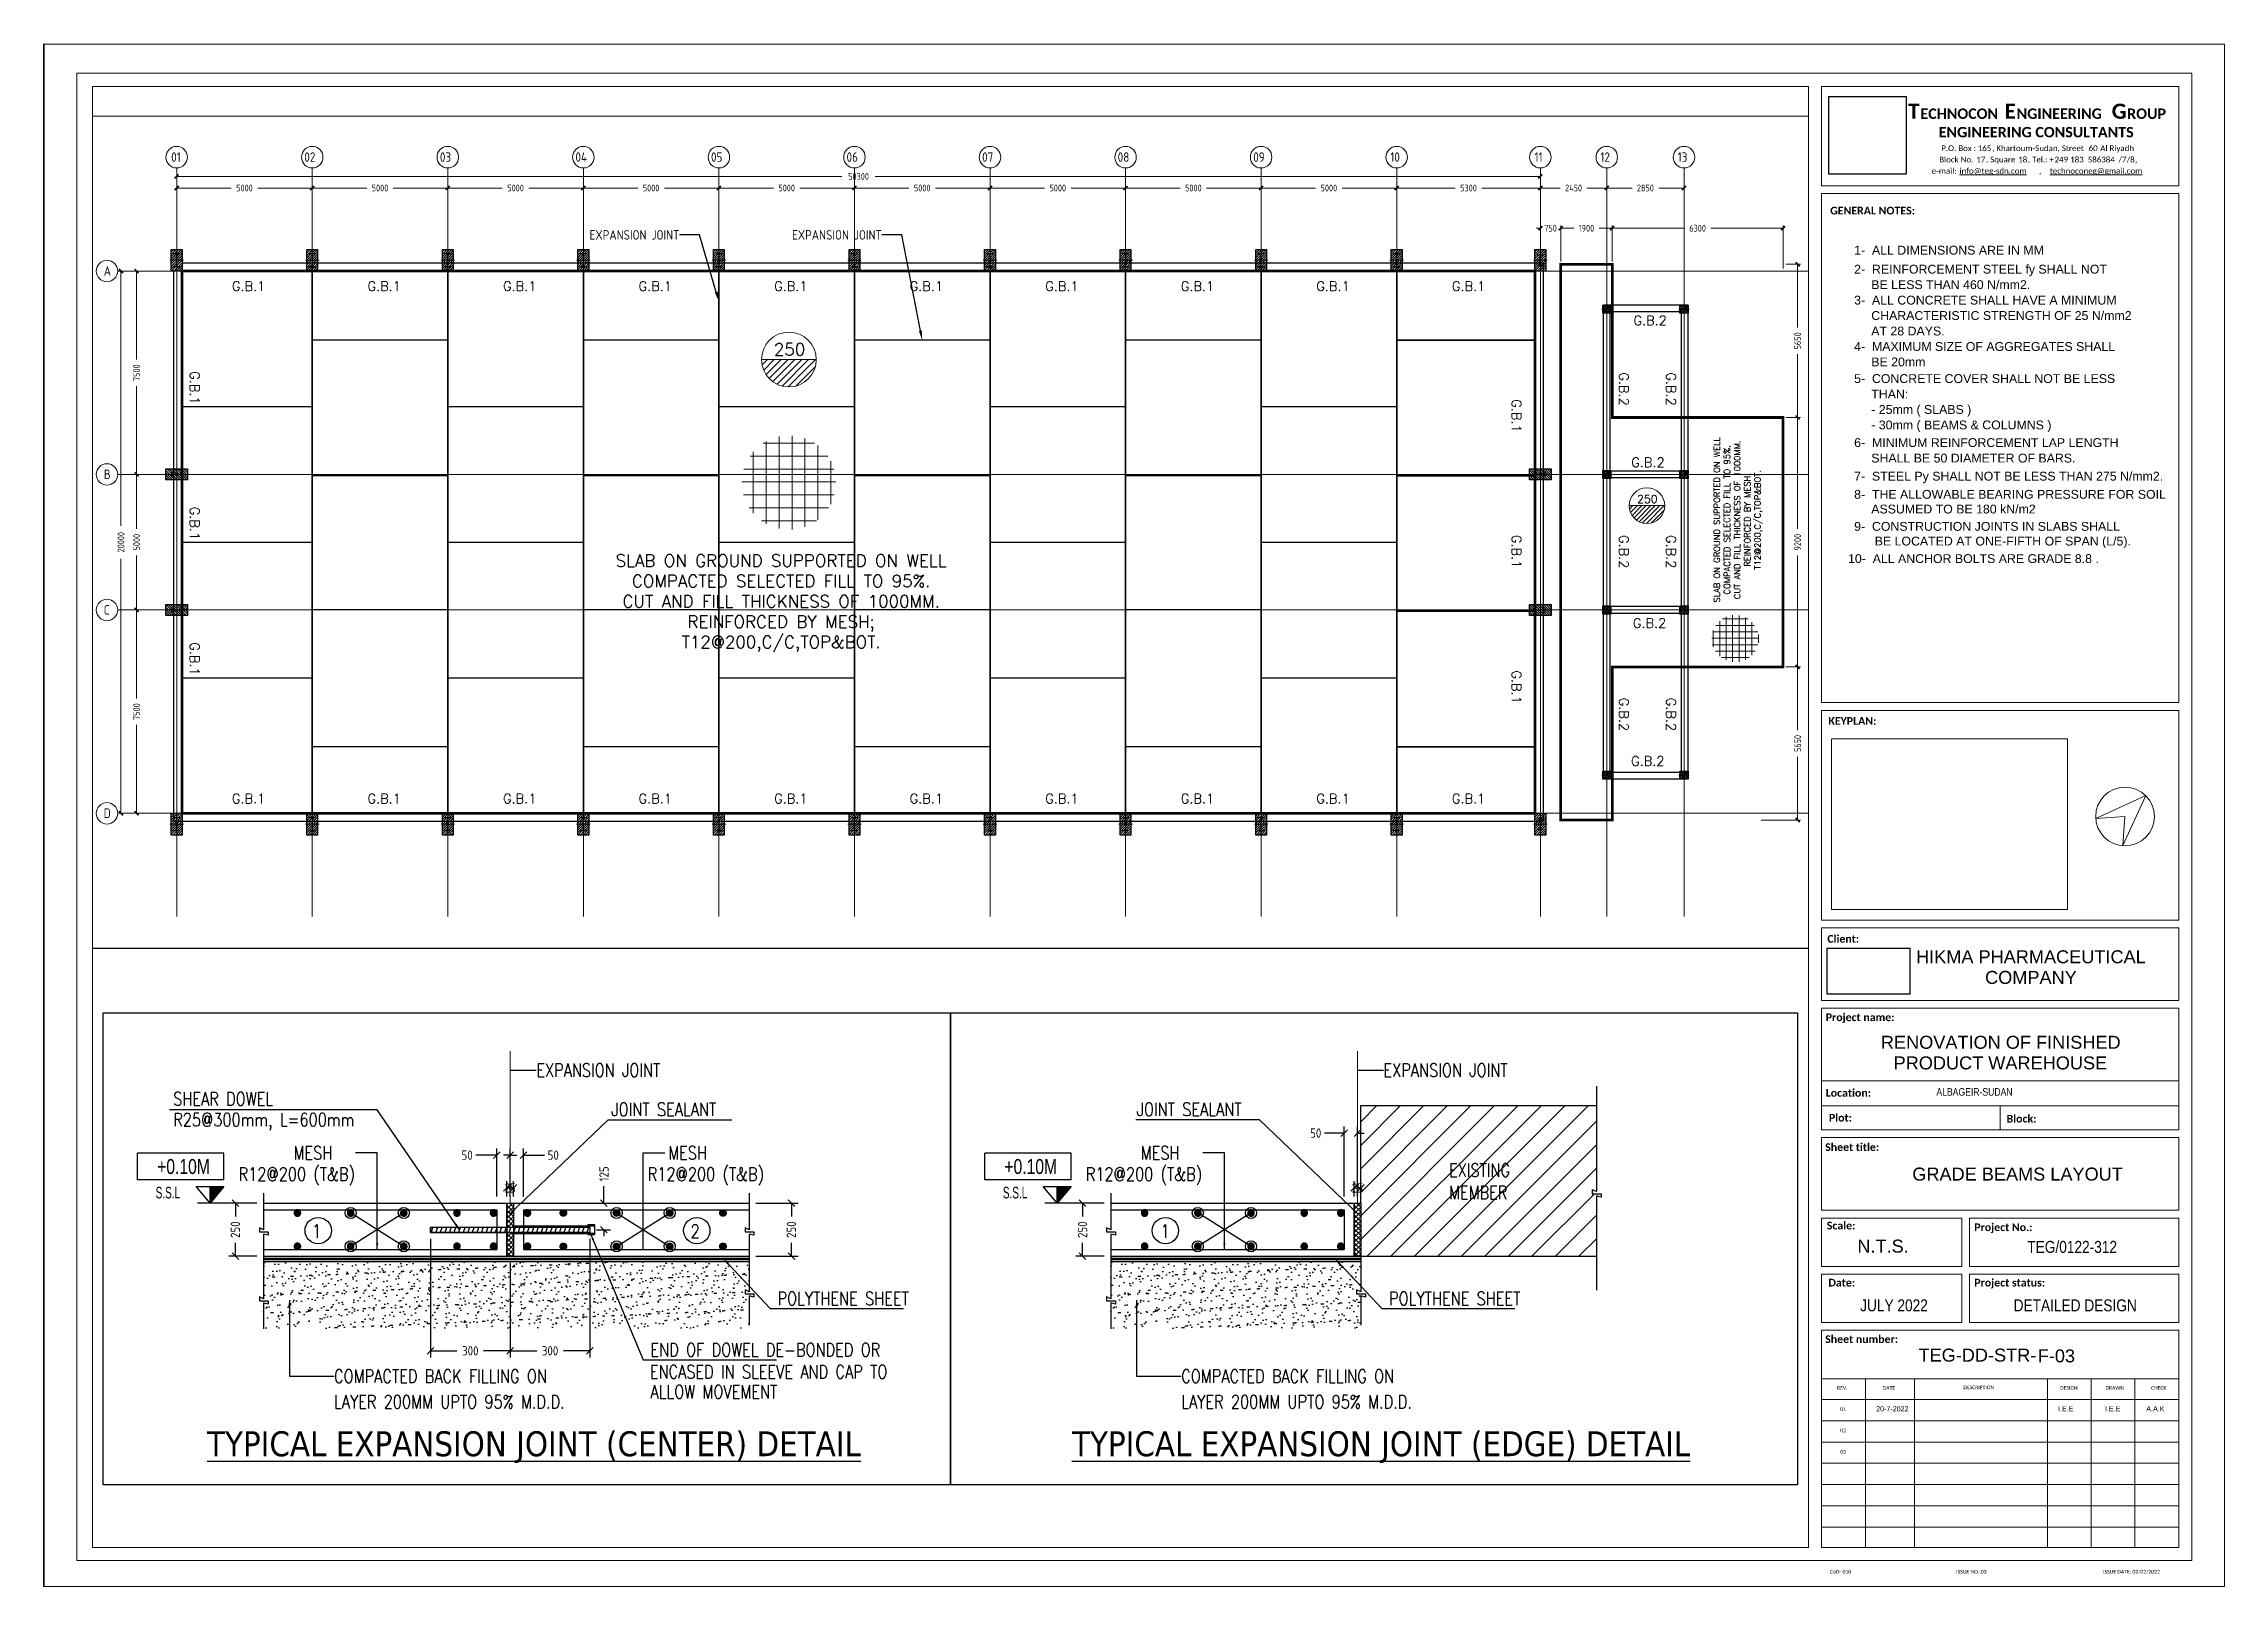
# Paper-space layout 'F03' of a CAD drawing. Header units: millimetres. Extents: x 2 to 422, y -1 to 296.
# The model-space entities are those that its viewports show. They can reach past a viewport. Long polylines and large blocks are cut down to what shows.
import ezdxf
from ezdxf import colors
from ezdxf.entities.mleader import LeaderData, LeaderLine
from ezdxf.enums import TextEntityAlignment as Align
from ezdxf.math import Vec2, Vec3

# ---------------------------------------------------------------- set-up
doc = ezdxf.new("R2010")
doc.units = ezdxf.units.MM
for name, pattern in [('CENTER', [2, 1.25, -0.25, 0.25, -0.25]), ('DASHED2', [0.375, 0.25, -0.125]), ('Hidden', [7.14375, 4.7625, -2.38125])]:
    doc.linetypes.add(name, pattern=pattern)
for name, color, linetype, lineweight in [('A-ANNO-NOTE', 131, 'Continuous', 9), ('BEAMS', 6, 'Continuous', 30), ('G-ANNO-TTLB', 6, 'Continuous', 9), ('G-ANNO-TTLB-MEDM', 33, 'Continuous', 20), ('G-ANNO-TTLB-THIN', 151, 'Continuous', 9), ('S-GRID', 1, 'Continuous', 9), ('SLAB', 6, 'Continuous', 25), ('STR-BEAM_EXPOSED', 5, 'DASHED2', 30), ('STR-CL', 1, 'CENTER', 9), ('STR-CONC', 3, 'Continuous', 30), ('STR-DIM', 1, 'Continuous', 9), ('STR-GRID', 248, 'Continuous', 9), ('STR-HATCH', 4, 'Continuous', 9), ('STR-STEEL_IN_SEC', 6, 'Continuous', 15), ('STR-TEXT', 7, 'Continuous', 9)]:
    doc.layers.add(name, color=color, linetype=linetype, lineweight=lineweight)
doc.layers.add('G-ANNO-NPLT', color=191, linetype='Continuous', plot=False)
for name, color, linetype in [('S-36-TAGLVL', 23, 'Continuous'), ('S-DIM', 5, 'Continuous'), ('S-FRAME', 2, 'Continuous'), ('S-HATCH', 30, 'Continuous'), ('S-STEEL HATCH', 6, 'CENTER'), ('S-STEEL-1', 2, 'CENTER'), ('S-STL-LINK', 4, 'Continuous'), ('S-TEXT-1', 3, 'Continuous'), ('S-WATER PROOFING', 7, 'Continuous')]:
    doc.layers.add(name, color=color, linetype=linetype)
doc.styles.add('Arial Narrow', font='ARIALN.TTF', dxfattribs={"height": 2.3})
doc.styles.add('Arial Narrow_1', font='ARIALN.TTF', dxfattribs={"height": 1.45})
doc.styles.add('Arial Narrow_2', font='ARIALN.TTF', dxfattribs={"height": 0.8})
doc.styles.add('Arial_2', font='arial.ttf', dxfattribs={"height": 952.5})
doc.styles.add('Arial_4', font='arial.ttf', dxfattribs={"height": 1})
doc.styles.add('Calibri', font='calibri.ttf', dxfattribs={"height": 0.7})
doc.styles.add('Calibri_1', font='calibri.ttf', dxfattribs={"height": 1.125})
doc.styles.add('Calibri_B', font='calibrib.ttf', dxfattribs={"height": 1.483573})
doc.styles.add('Calibri_B_1', font='calibrib.ttf', dxfattribs={"height": 2.025007})
doc.styles.add('Calibri_B_2', font='calibrib.ttf', dxfattribs={"height": 2.92498})
doc.styles.add('MINA_MM', font='romans.shx', dxfattribs={"height": 200})
doc.styles.add('MINA_MM_ANNOT_PLAN', font='dim.shx', dxfattribs={"height": 350})
doc.styles.add('MINA_MM_LAYOUT', font='dim.shx', dxfattribs={"height": 250})
doc.styles.add('MINA_MM_STEEL_DETAIL', font='dim.shx', dxfattribs={"height": 35})
doc.styles.add('Romans', font='romans.shx')
doc.styles.add('TAHOMA', font='tahoma.ttf')
doc.styles.add('TEXTN', font='techl___.ttf', dxfattribs={"height": 0.2})
doc.styles.add('TEXTS', font='arial.ttf', dxfattribs={"width": 0.8})
doc.dimstyles.new('MINA_MM_LAYOUT', dxfattribs={"dimtxt": 250, "dimasz": 150, "dimexe": 100, "dimexo": 100, "dimgap": 50, "dimtad": 0, "dimdec": 0, "dimzin": 0, "dimdsep": 46, "dimtxsty": 'MINA_MM_LAYOUT', "dimblk": 'ARCHTICK', "dimcen": 0.09, "dimclrd": 256, "dimclre": 256, "dimclrt": 7, "dimadec": 0, "dimazin": 0, "dimtfac": 1, "dimtdec": 0, "dimtix": 1, "dimtofl": 0, "dimtmove": 0, "dimatfit": 0, "dimfxl": 1, "dimtolj": 1, "dimtzin": 0, "dimlwd": -1, "dimlwe": -1, "dimarcsym": 0})
doc.dimstyles.new('MINA_MM_STEEL_DET', dxfattribs={"dimtxt": 35, "dimasz": 25, "dimexe": 25, "dimexo": 25, "dimgap": 5, "dimtad": 0, "dimdec": 0, "dimzin": 0, "dimdsep": 46, "dimtxsty": 'MINA_MM_STEEL_DETAIL', "dimblk": 'OBLIQUE', "dimcen": 0.09, "dimclrd": 256, "dimclre": 256, "dimclrt": 7, "dimadec": 0, "dimazin": 0, "dimtfac": 1, "dimtdec": 0, "dimtix": 1, "dimtofl": 0, "dimtmove": 0, "dimatfit": 0, "dimfxl": 1, "dimtolj": 1, "dimtzin": 0, "dimlwd": -1, "dimlwe": -1, "dimarcsym": 0})
doc.dimstyles.new('S-DIM-25', dxfattribs={"dimtxt": 0.05, "dimasz": 0.0015, "dimexe": 0.025, "dimexo": 0.025, "dimgap": 0.035, "dimtad": 1, "dimdec": 0, "dimlfac": 1000, "dimzin": 0, "dimdsep": 46, "dimtxsty": 'Romans', "dimblk": 'ARCHTICK', "dimcen": 0.6, "dimdle": 0.025, "dimclrd": 256, "dimclre": 256, "dimclrt": 3, "dimadec": 0, "dimazin": 0, "dimtfac": 1, "dimtdec": 0, "dimtix": 1, "dimtmove": 0, "dimatfit": 3, "dimfxl": 0.15, "dimtolj": 1, "dimtzin": 0, "dimarcsym": 0})
picture_1 = doc.add_image_def('image2.png', size_in_pixel=(900, 500))
picture_2 = doc.add_image_def('image3.jpg', size_in_pixel=(269, 270))

psp = doc.layouts.new('F03')

# ---------------------------------------------------------------- texts
at = {"layer": 'G-ANNO-TTLB', "color": 7, "char_height": 2.5, "width": 151.9009, "attachment_point": 1, "style": 'Arial_2'}
for s, insert in [('GRADE BEAMS LAYOUT', (362.3, 79.54)), ('N.T.S.', (351.72, 65.67)), ('F-03', (386.46, 44.53))]:
    psp.add_mtext(s, dxfattribs=dict(at, insert=insert))

msp = doc.modelspace()

# ---------------------------------------------------------------- texts
at = {"layer": 'S-DIM', "style": 'Romans', "width": 0.8}
msp.add_text('EXPANSION JOINT', height=50, dxfattribs=at).set_placement((232176.0256, 592209.9177), align=Align.MIDDLE_LEFT)
at = {"layer": 'S-TEXT-1', "ltscale": 600, "style": 'Romans', "width": 0.8}
for s, p in [('EXPANSION JOINT', (228990.388, 592209.9177)), ('SHEAR DOWEL', (227625.0862, 592101.7661, 0)), ('R25@300mm, L=600mm', (227625.0862, 592023.6755, 0)), ('JOINT SEALANT', (229272.5832, 592062.467)), ('JOINT SEALANT', (231247.9134, 592062.467)), ('MESH', (228077.5063, 591899.0437, 0)), ('MESH', (229486.3765, 591899.0437, 0)), ('MESH', (231263.144, 591899.0437, 0)), ('R12@200 (T&B)', (227871.0168, 591819.0437, 0)), ('R12@200 (T&B)', (229409.375, 591819.0437, 0)), ('R12@200 (T&B)', (231056.6544, 591819.0437, 0)), ('EXISTING', (232422.1819, 591833.7184)), ('MEMBER', (232422.1819, 591749.5604)), ('POLYTHENE SHEET', (229897.4095, 591351.1866, 0)), ('POLYTHENE SHEET', (232196.8798, 591351.1866, 0)), ('END OF DOWEL DE-BONDED OR', (229419.8069, 591158.5604)), ('COMPACTED BACK FILLING ON', (228229.7697, 591058.9041)), ('ENCASED IN SLEEVE AND CAP TO', (229417.3778, 591076.0353)), ('COMPACTED BACK FILLING ON', (231415.4074, 591058.9041)), ('LAYER 200MM UPTO 95%%% M.D.D.', (228229.7697, 590962.9555)), ('ALLOW MOVEMENT', (229419.8069, 591000.7917)), ('LAYER 200MM UPTO 95%%% M.D.D.', (231415.4074, 590962.9555))]:
    msp.add_text(s, height=50, dxfattribs=at).set_placement(p, align=Align.MIDDLE_LEFT)
at = {"layer": 'S-TEXT-1', "color": 0, "ltscale": 600, "style": 'Romans', "width": 0.8}
for s, p in [('1', (228147.0078, 591604.4063)), ('2', (229570.6912, 591604.4063)), ('1', (231337.9779, 591604.4063))]:
    msp.add_text(s, height=50, dxfattribs=at).set_placement(p, align=Align.MIDDLE_LEFT)
at = {"layer": 'S-TEXT-1', "style": 'TAHOMA'}
for s, p in [('%%UTYPICAL EXPANSION JOINT (CENTER) DETAIL', (228981.4885, 590805.0347)), ('%%UTYPICAL EXPANSION JOINT (EDGE) DETAIL', (232167.1262, 590805.0347))]:
    msp.add_text(s, height=93.75, dxfattribs=at).set_placement(p, align=Align.MIDDLE_CENTER)
at = {"layer": 'STR-TEXT', "char_height": 350, "attachment_point": 1, "style": 'MINA_MM'}
for insert in [(257599.4353, 618504.097), (257520.8745, 613270.5372), (257578.0468, 607342.0666), (257512.1629, 602254.2576)]:
    msp.add_mtext_dynamic_manual_height_columns('G.B.2', width=668.666667, gutter_width=12.5, heights=[0], dxfattribs=dict(at, insert=insert))
at = {"layer": 'STR-TEXT', "attachment_point": 5, "style": 'MINA_MM'}
for s, insert, char_height in [('\\A1;250', (226471.3875, 617262.8551), 450), ('\\A1;250', (258110.9965, 611742.9136), 292.5), ('\\A1;SLAB ON GROUND SUPPORTED ON WELL\\PCOMPACTED SELECTED FILL TO 95%.\\PCUT AND FILL THICKNESS OF 1000MM.\\PREINFORCED BY MESH;\\PT12@200,C/C,TOP&BOT.', (226160.7664, 607893.8749), 450)]:
    msp.add_mtext(s, dxfattribs=dict(at, insert=insert, char_height=char_height))
at = {"layer": 'STR-TEXT', "insert": (261462.9858, 610976.2229), "char_height": 225, "attachment_point": 5, "rotation": 90, "style": 'MINA_MM'}
msp.add_mtext('\\A1;SLAB ON GROUND SUPPORTED ON WELL\\PCOMPACTED SELECTED FILL TO 95%.\\PCUT AND FILL THICKNESS OF 1000MM.\\PREINFORCED BY MESH;\\PT12@200,C/C,TOP&BOT.', dxfattribs=at)

# ---------------------------------------------------------------- blocks, each defined once
blk = doc.blocks.new('iuukkk')
at = {"layer": 'A-ANNO-NOTE'}
for p, q in [((397.63, 146.78), (407.26, 151.17)), ((403.25, 147.16), (397.63, 146.78)), ((407.26, 151.17), (402.87, 141.54)), ((402.87, 141.54), (403.25, 147.16))]:
    blk.add_line(p, q, dxfattribs=at)
blk.add_circle((403.27, 147.17), 5.65, dxfattribs=at)
at = {"layer": 'G-ANNO-TTLB'}
blk.add_line((2.5, -1), (2.5, 296), dxfattribs=at)
at = {"layer": 'G-ANNO-TTLB', "color": 7}
for p, q in [((346.72, 162.11), (346.72, 129.25)), ((392.21, 162.11), (346.72, 162.11)), ((392.21, 129.25), (392.21, 162.11)), ((346.72, 129.25), (392.21, 129.25)), ((413.61, 48.21), (344.84, 48.21)), ((413.61, 38.88), (413.61, 48.21)), ((344.84, 38.88), (413.61, 38.88)), ((353.27, 38.88), (353.27, 6.4)), ((362.73, 38.88), (362.73, 6.4)), ((388.31, 38.88), (388.31, 6.4)), ((396.74, 38.88), (396.74, 6.4)), ((405.17, 38.88), (405.17, 6.4)), ((413.61, 38.88), (413.61, 6.4)), ((344.84, 34.87), (413.61, 34.87)), ((344.84, 30.77), (413.61, 30.77)), ((344.84, 26.68), (413.61, 26.68)), ((344.84, 22.59), (413.61, 22.59)), ((344.84, 18.5), (413.61, 18.5)), ((344.84, 14.4), (413.61, 14.4)), ((344.84, 10.31), (413.61, 10.31)), ((413.61, 6.4), (344.84, 6.4))]:
    blk.add_line(p, q, dxfattribs=at)
at = {"layer": 'G-ANNO-TTLB-MEDM'}
for p, q in [((2.4, 295.89), (422.4, 295.89)), ((2.4, -1.11), (2.4, 295.89)), ((344.84, 268.64), (344.84, 287.77)), ((344.84, 287.77), (413.61, 287.77)), ((413.61, 287.77), (413.61, 268.64)), ((413.61, 268.64), (344.84, 268.64)), ((344.84, 267.16), (344.84, 169.09)), ((413.61, 267.16), (344.84, 267.16)), ((413.61, 169.09), (413.61, 267.16)), ((344.84, 169.09), (413.61, 169.09)), ((344.84, 167.6), (344.84, 127.21)), ((413.61, 167.6), (344.84, 167.6)), ((413.61, 127.21), (413.61, 167.6)), ((344.84, 127.21), (413.61, 127.21)), ((344.84, 125.72), (413.61, 125.72)), ((344.84, 111.73), (344.84, 125.72)), ((413.61, 125.72), (413.61, 111.73)), ((413.61, 111.73), (344.84, 111.73)), ((344.84, 111.73), (413.61, 111.73)), ((413.61, 111.73), (344.84, 111.73)), ((344.84, 110.24), (413.61, 110.24)), ((344.84, 96.25), (344.84, 110.24)), ((413.61, 110.24), (413.61, 96.25)), ((344.84, 96.25), (413.61, 96.25)), ((344.84, 86.8), (344.84, 96.25)), ((413.61, 96.25), (413.61, 86.8)), ((344.84, 91.46), (413.61, 91.46)), ((379.22, 91.46), (379.22, 86.8)), ((413.61, 86.8), (344.84, 86.8)), ((344.84, 85.31), (413.61, 85.31)), ((344.84, 71.32), (344.84, 85.31)), ((413.61, 85.31), (413.61, 71.32)), ((413.61, 71.32), (344.84, 71.32)), ((344.84, 69.83), (344.84, 60.51)), ((371.85, 69.83), (344.84, 69.83)), ((371.85, 60.51), (371.85, 69.83)), ((373.34, 69.83), (413.61, 69.83)), ((373.34, 60.51), (373.34, 69.83)), ((413.61, 69.83), (413.61, 60.51)), ((344.84, 60.51), (371.85, 60.51)), ((344.84, 59.02), (344.84, 49.7)), ((371.85, 59.02), (344.84, 59.02)), ((371.85, 49.7), (371.85, 59.02)), ((413.61, 60.51), (373.34, 60.51)), ((373.34, 59.02), (413.61, 59.02)), ((373.34, 49.7), (373.34, 59.02)), ((413.61, 59.02), (413.61, 49.7)), ((344.84, 49.7), (371.85, 49.7)), ((413.61, 49.7), (373.34, 49.7)), ((422.4, -1.11), (2.4, -1.11))]:
    blk.add_line(p, q, dxfattribs=at)
at = {"layer": 'G-ANNO-TTLB-MEDM', "color": 7}
for p, q in [((413.61, 48.21), (344.84, 48.21)), ((344.84, 48.21), (344.84, 38.88)), ((413.61, 6.4), (413.61, 48.21)), ((344.84, 6.4), (344.84, 38.88)), ((344.84, 38.88), (413.61, 38.88)), ((344.84, 6.4), (413.61, 6.4))]:
    blk.add_line(p, q, dxfattribs=at)
at = {"layer": 'G-ANNO-TTLB-MEDM'}
blk.add_lwpolyline([(342.33, 287.77), (11.79, 287.77), (11.79, 6.4), (342.33, 6.4), (342.33, 287.77)], dxfattribs=at)
at = {"layer": 'G-ANNO-TTLB-THIN'}
blk.add_line((2.5, 296), (2.5, -1), dxfattribs=at)
for points in [[(422.4, -1.11), (422.4, 295.89), (2.4, 295.89), (2.4, -1.11)], [(8.79, 290.29), (8.79, 3.89), (416.11, 3.89), (416.11, 290.29)]]:
    blk.add_lwpolyline(points, close=True, dxfattribs=at)
at = {"layer": 'G-ANNO-TTLB', "color": 7, "attachment_point": 1}
for s, insert, char_height, width, style in [('\\fCalibri|b1|i0|c0|p34|;T', (361.5, 284.43), 2.9, 2.7257, 'Calibri_B_2'), ('ECHNOCON', (363.86, 283.51), 2, 18.519, 'Calibri_B_1'), ('\\fCalibri|b1|i0|c0|p34|;E', (380.08, 284.43), 2.9, 2.7257, 'Calibri_B_2'), ('NGINEERING', (382.39, 283.51), 2, 20.6034, 'Calibri_B_1'), ('\\fCalibri|b1|i0|c0|p34|;G', (400.71, 284.43), 2.9, 3.5274, 'Calibri_B_2'), ('ROUP', (403.68, 283.51), 2, 9.2996, 'Calibri_B_1'), ('ENGINEERING CONSULTANTS', (367.38, 279.95), 2, 46.9789, 'Calibri_B_1'), ('Block No. ', (367.49, 274.22), 1.1, 8.6582, 'Calibri_1'), ('P.O. Box :', (367.88, 276.4), 1.1, 8.4979, 'Calibri_1'), ('17', (374.63, 274.22), 1.1, 2.2447, 'Calibri_1'), ('165', (374.9, 276.4), 1.1, 3.3671, 'Calibri_1'), (', Square ', (376.48, 274.22), 1.1, 7.5359, 'Calibri_1'), (', Khartoum-Sudan, Street ', (377.67, 276.4), 1.1, 22.5274, 'Calibri_1'), ('18', (382.7, 274.22), 1.1, 2.2447, 'Calibri_1'), (', Tel.: +', (384.55, 274.22), 1.1, 6.2532, 'Calibri_1'), ('249 183  586384', (389.71, 274.22), 1.1, 14.9114, 'Calibri_1'), ('60 ', (396.26, 276.4), 1.1, 2.7257, 'Calibri_1'), ('Al Riyadh', (398.51, 276.4), 1.1, 8.1772, 'Calibri_1'), ('/', (402.01, 274.22), 1.1, 0.8017, 'Calibri_1'), ('7', (402.68, 274.22), 1.1, 1.1224, 'Calibri_1'), ('/', (403.6, 274.22), 1.1, 0.8017, 'Calibri_1'), ('8', (404.26, 274.22), 1.1, 1.1224, 'Calibri_1'), (',', (405.19, 274.22), 1.1, 0.5612, 'Calibri_1'), ('e-mail: ', (366.03, 272.03), 1.1, 6.4937, 'Calibri_1'), ('\\Linfo@teg-sdn.com ', (371.39, 272.03), 1.1, 16.6751, 'Calibri_1'), ('    ,    ', (385.15, 272.03), 1.1, 4.4093, 'Calibri_1'), ('\\Ltechnoconeg@gmail.com', (388.79, 272.03), 1.1, 22.2869, 'Calibri_1'), ('GENERAL NOTES:', (346.48, 264.58), 1.48, 20.1224, 'Calibri_B'), ('1-  ALL DIMENSIONS ARE IN MM ', (351.1, 257.07), 1.7, 58.0557, 'Arial_4'), ('2-  REINFORCEMENT STEEL fy SHALL NOT', (351.1, 253.41), 1.7, 65.578, 'Arial_4'), ('     BE LESS THAN 460 N/mm2.', (351.1, 250.43), 1.7, 45.8565, 'Arial_4'), ('3-  ALL CONCRETE SHALL HAVE A MINIMUM', (351.1, 247.45), 1.7, 68.0633, 'Arial_4'), ('     CHARACTERISTIC STRENGTH OF 25 N/mm2 ', (351.1, 244.48), 1.7, 72.8734, 'Arial_4'), ('     AT 28 DAYS.', (351.1, 241.5), 1.7, 23.4093, 'Arial_4'), ('4-  MAXIMUM SIZE OF AGGREGATES SHALL', (351.1, 238.52), 1.7, 67.6624, 'Arial_4'), ('     BE 20mm ', (351.1, 235.55), 1.7, 64.7763, 'Arial_4'), ('5-  CONCRETE COVER SHALL NOT BE LESS', (351.1, 232.34), 1.7, 67.9831, 'Arial_4'), ('     THAN:', (351.1, 229.36), 1.7, 14.0295, 'Arial_4'), ('     - 25mm ( SLABS )', (351.1, 226.39), 1.7, 30.4641, 'Arial_4'), ('     - 30mm ( BEAMS & COLUMNS )', (351.1, 223.41), 1.7, 51.308, 'Arial_4'), ('6-  MINIMUM REINFORCEMENT LAP LENGTH', (351.1, 220.01), 1.7, 80.3291, 'Arial_4'), ('     SHALL BE 50 DIAMETER OF BARS.', (351.1, 217.03), 1.7, 80.3291, 'Arial_4'), ('8-  THE ALLOWABLE BEARING PRESSURE FOR SOIL\\P     ASSUMED TO BE 180 kN/m2', (351.1, 210.05), 1.7, 80.3291, 'Arial_4'), ('7-  STEEL Py SHALL NOT BE LESS THAN 275 N/mm2.', (351.1, 213.55), 1.7, 80.3291, 'Arial_4'), ('9-  CONSTRUCTION JOINTS IN SLABS SHALL \\P      BE LOCATED AT ONE-FIFTH OF SPAN (L/5).  ', (351.1, 203.88), 1.7, 59.7088, 'Arial_4'), ('10-  ALL ANCHOR BOLTS ARE GRADE 8.8 .  ', (349.92, 197.67), 1.7, 59.7088, 'Arial_4'), ('KEYPLAN:', (346.14, 166.3), 1.48, 11.384, 'Calibri_B'), ('Client:', (345.94, 124.34), 1.48, 7.6962, 'Calibri_B'), ('HIKMA PHARMACEUTICAL ', (363.02, 121.39), 2.5, 54.5949, 'Arial_2'), ('COMPANY', (376.32, 117.42), 2.5, 21.2447, 'Arial_2'), ('Project name:', (345.63, 109.23), 1.48, 16.3544, 'Calibri_B'), ('RENOVATION OF FINISHED ', (356.25, 104.92), 2.5, 57.1603, 'Arial_2'), ('PRODUCT WAREHOUSE', (358.7, 100.95), 2.5, 49.9451, 'Arial_2'), ('Location:', (345.63, 94.67), 1.48, 10.8228, 'Calibri_B'), ('ALBAGEIR-SUDAN', (366.94, 94.84), 1.45, 18.8397, 'Arial Narrow_1'), ('Plot:', (346.25, 89.89), 1.48, 5.5316, 'Calibri_B'), ('Block: ', (380.46, 89.7), 1.48, 7.8565, 'Calibri_B'), ('Sheet title:', (345.52, 84.22), 1.48, 12.9873, 'Calibri_B'), ('Scale:', (345.83, 69.11), 1.48, 6.8945, 'Calibri_B'), ('Project No.:', (374.24, 68.79), 1.48, 13.8692, 'Calibri_B'), ('TEG/0122-312', (384.45, 65.42), 2.3, 20.7637, 'Arial Narrow'), ('Date:', (346.14, 58.12), 1.48, 6.3333, 'Calibri_B'), ('Project status:', (374.24, 58.12), 1.48, 16.8354, 'Calibri_B'), ('JULY 2022', (352.26, 54.16), 2.3, 14.0295, 'Arial Narrow'), ('DETAILED DESIGN', (381.82, 54.16), 2.3, 31.346, 'Arial Narrow'), ('Sheet number:', (345.52, 47.24), 1.48, 17.3966, 'Calibri_B'), ('TEG-DD-STR-', (363.49, 44.68), 2.5, 29.6624, 'Arial_2'), ('REV.', (347.81, 37.46), 0.7, 2.4051, 'Calibri'), ('20-7-2022', (355.33, 33.59), 1, 5.692, 'Arial Narrow_2'), ('DATE', (356.62, 37.46), 0.7, 2.8059, 'Calibri'), ('DESCRIPTION', (372.13, 37.56), 0.7, 7.0548, 'Calibri'), ('DESIGN', (390.77, 37.46), 0.7, 3.9283, 'Calibri'), ('DRAWN', (399.51, 37.46), 0.7, 4.1688, 'Calibri'), ('CHECK', (408.3, 37.46), 0.7, 3.5274, 'Calibri'), ('01', (348.43, 33.36), 0.7, 1.2827, 'Calibri'), ('I.E.E', (390.37, 33.59), 1, 5.692, 'Arial Narrow_2'), ('I.E.E', (399.4, 33.59), 1, 4.1688, 'Arial Narrow_2'), ('A.A.K', (407.37, 33.59), 1, 5.2911, 'Arial Narrow_2'), ('02', (348.43, 29.27), 0.7, 1.2827, 'Calibri'), ('03', (348.43, 25.18), 0.7, 1.2827, 'Calibri'), ('CoD- 010                                                                                  ISSUE NO.:03                                                                                           ISSUE DATE: 02/02/2022', (346.45, 2.07), 0.7, 79.8481, 'Calibri')]:
    blk.add_mtext(s, dxfattribs=dict(at, insert=insert, char_height=char_height, width=width, style=style))
image = blk.add_image(picture_2, insert=(346.2, 270.89), size_in_units=(14.89, 14.95))
image.dxf.flags = 7
image = blk.add_image(picture_1, insert=(345.93, 112.96), size_in_units=(15.89, 8.83))
image.dxf.flags = 7
blk = doc.blocks.new('S.C.01.PLAN')
at = {"layer": 'STR-HATCH'}
h = blk.add_hatch(dxfattribs=at)
h.set_pattern_fill('ANSI31', color=256, scale=500)
h.set_pattern_definition([(45, (0, 0), (-44.194, 44.194), [])])
h.paths.add_polyline_path([(200, 150), (200, -650), (-200, -650), (-200, 150)])
at = {"layer": 'STR-CL'}
for p, q in [((0, 196.5), (0, -700)), ((-250, -250), (250, -250))]:
    blk.add_line(p, q, dxfattribs=at)
at = {"layer": 'STR-CONC', "ltscale": 10}
blk.add_lwpolyline([(200, 150), (200, -650), (-200, -650), (-200, 150)], close=True, dxfattribs=at)
blk = doc.blocks.new('column plan')
for p in [(90749.9, 620801.4), (95749.9, 620801.4), (100749.9, 620801.4), (105749.9, 620801.4), (110749.9, 620801.4), (115749.9, 620801.4), (120749.9, 620801.4), (125749.9, 620801.4), (130749.9, 620801.4), (135749.9, 620801.4), (141049.9, 620801.4), (90749.9, 600001.4), (95749.9, 600001.4), (100749.9, 600001.4), (105749.9, 600001.4), (110749.9, 600001.4), (115749.9, 600001.4), (120749.9, 600001.4), (125749.9, 600001.4), (130749.9, 600001.4), (135749.9, 600001.4), (141049.9, 600001.4)]:
    blk.add_blockref('S.C.01.PLAN', p)
at = {"rotation": 270}
for p in [(90999.9, 612651.4), (141299.9, 612651.4), (90999.9, 607651.4), (141299.9, 607651.4)]:
    blk.add_blockref('S.C.01.PLAN', p, dxfattribs=at)
blk = doc.blocks.new('_ARCHTICK')
at = {"color": 0, "linetype": 'ByBlock', "const_width": 0.4}
blk.add_lwpolyline([(-0.5, -0.5), (0.5, 0.5)], dxfattribs=at)
blk = doc.blocks.new('*D2523')
at = {"layer": 'Defpoints', "color": 0, "ltscale": 10, "transparency": 16777216}
for p in [(95749.9, 623215.2), (90749.9, 622940.8), (95749.9, 622940.8)]:
    blk.add_point(p, dxfattribs=at)
at = {"layer": 'STR-DIM', "ltscale": 10, "transparency": 16777216}
for p, q in [((90749.9, 623040.8), (90749.9, 623315.2)), ((95749.9, 623040.8), (95749.9, 623315.2)), ((90749.9, 623215.2), (92759.4, 623215.2)), ((95749.9, 623215.2), (93740.4, 623215.2))]:
    blk.add_line(p, q, dxfattribs=at)
at = {"layer": 'STR-DIM', "ltscale": 10, "transparency": 16777216, "xscale": 150, "yscale": 150, "zscale": 150, "rotation": 180}
blk.add_blockref('_ARCHTICK', (90749.9, 623215.2), dxfattribs=at)
at = {"layer": 'STR-DIM', "ltscale": 10, "transparency": 16777216, "xscale": 150, "yscale": 150, "zscale": 150}
blk.add_blockref('_ARCHTICK', (95749.9, 623215.2), dxfattribs=at)
at = {"layer": 'STR-DIM', "color": 7, "ltscale": 10, "transparency": 16777216, "insert": (93249.9, 623215.2), "char_height": 250, "attachment_point": 5, "style": 'MINA_MM_LAYOUT'}
blk.add_mtext('\\A1;5000', dxfattribs=at)
blk = doc.blocks.new('*D2524')
at = {"layer": 'Defpoints', "color": 0, "ltscale": 10, "transparency": 16777216}
for p in [(141049.9, 623641.4), (90749.9, 622940.8), (141049.9, 622940.8)]:
    blk.add_point(p, dxfattribs=at)
at = {"layer": 'STR-DIM', "ltscale": 10, "transparency": 16777216}
for p, q in [((90749.9, 623040.8), (90749.9, 623741.4)), ((141049.9, 623040.8), (141049.9, 623741.4)), ((90749.9, 623641.4), (115290.4, 623641.4)), ((141049.9, 623641.4), (116509.4, 623641.4))]:
    blk.add_line(p, q, dxfattribs=at)
at = {"layer": 'STR-DIM', "ltscale": 10, "transparency": 16777216, "xscale": 150, "yscale": 150, "zscale": 150, "rotation": 180}
blk.add_blockref('_ARCHTICK', (90749.9, 623641.4), dxfattribs=at)
at = {"layer": 'STR-DIM', "ltscale": 10, "transparency": 16777216, "xscale": 150, "yscale": 150, "zscale": 150}
blk.add_blockref('_ARCHTICK', (141049.9, 623641.4), dxfattribs=at)
at = {"layer": 'STR-DIM', "color": 7, "ltscale": 10, "transparency": 16777216, "insert": (115899.9, 623641.4), "char_height": 250, "attachment_point": 5, "style": 'MINA_MM_LAYOUT'}
blk.add_mtext('\\A1;50300', dxfattribs=at)
blk = doc.blocks.new('*D2525')
at = {"layer": 'Defpoints', "color": 0, "transparency": 16777216}
for p in [(100749.9, 623215.2), (95749.9, 622940.8), (100749.9, 622940.8)]:
    blk.add_point(p, dxfattribs=at)
at = {"layer": 'STR-DIM', "transparency": 16777216}
for p, q in [((95749.9, 623040.8), (95749.9, 623315.2)), ((100749.9, 623040.8), (100749.9, 623315.2)), ((95749.9, 623215.2), (97759.4, 623215.2)), ((100749.9, 623215.2), (98740.4, 623215.2))]:
    blk.add_line(p, q, dxfattribs=at)
at = {"layer": 'STR-DIM', "transparency": 16777216, "xscale": 150, "yscale": 150, "zscale": 150, "rotation": 180}
blk.add_blockref('_ARCHTICK', (95749.9, 623215.2), dxfattribs=at)
at = {"layer": 'STR-DIM', "transparency": 16777216, "xscale": 150, "yscale": 150, "zscale": 150}
blk.add_blockref('_ARCHTICK', (100749.9, 623215.2), dxfattribs=at)
at = {"layer": 'STR-DIM', "color": 7, "transparency": 16777216, "insert": (98249.9, 623215.2), "char_height": 250, "attachment_point": 5, "style": 'MINA_MM_LAYOUT'}
blk.add_mtext('\\A1;5000', dxfattribs=at)
blk = doc.blocks.new('*D2526')
at = {"layer": 'Defpoints', "color": 0, "transparency": 16777216}
for p in [(105749.9, 623215.2), (100749.9, 622940.8), (105749.9, 622940.8)]:
    blk.add_point(p, dxfattribs=at)
at = {"layer": 'STR-DIM', "transparency": 16777216}
for p, q in [((100749.9, 623040.8), (100749.9, 623315.2)), ((105749.9, 623040.8), (105749.9, 623315.2)), ((100749.9, 623215.2), (102759.4, 623215.2)), ((105749.9, 623215.2), (103740.4, 623215.2))]:
    blk.add_line(p, q, dxfattribs=at)
at = {"layer": 'STR-DIM', "transparency": 16777216, "xscale": 150, "yscale": 150, "zscale": 150, "rotation": 180}
blk.add_blockref('_ARCHTICK', (100749.9, 623215.2), dxfattribs=at)
at = {"layer": 'STR-DIM', "transparency": 16777216, "xscale": 150, "yscale": 150, "zscale": 150}
blk.add_blockref('_ARCHTICK', (105749.9, 623215.2), dxfattribs=at)
at = {"layer": 'STR-DIM', "color": 7, "transparency": 16777216, "insert": (103249.9, 623215.2), "char_height": 250, "attachment_point": 5, "style": 'MINA_MM_LAYOUT'}
blk.add_mtext('\\A1;5000', dxfattribs=at)
blk = doc.blocks.new('*D2527')
at = {"layer": 'Defpoints', "color": 0, "transparency": 16777216}
for p in [(110749.9, 623215.2), (105749.9, 622940.8), (110749.9, 622940.8)]:
    blk.add_point(p, dxfattribs=at)
at = {"layer": 'STR-DIM', "transparency": 16777216}
for p, q in [((105749.9, 623040.8), (105749.9, 623315.2)), ((110749.9, 623040.8), (110749.9, 623315.2)), ((105749.9, 623215.2), (107759.4, 623215.2)), ((110749.9, 623215.2), (108740.4, 623215.2))]:
    blk.add_line(p, q, dxfattribs=at)
at = {"layer": 'STR-DIM', "transparency": 16777216, "xscale": 150, "yscale": 150, "zscale": 150, "rotation": 180}
blk.add_blockref('_ARCHTICK', (105749.9, 623215.2), dxfattribs=at)
at = {"layer": 'STR-DIM', "transparency": 16777216, "xscale": 150, "yscale": 150, "zscale": 150}
blk.add_blockref('_ARCHTICK', (110749.9, 623215.2), dxfattribs=at)
at = {"layer": 'STR-DIM', "color": 7, "transparency": 16777216, "insert": (108249.9, 623215.2), "char_height": 250, "attachment_point": 5, "style": 'MINA_MM_LAYOUT'}
blk.add_mtext('\\A1;5000', dxfattribs=at)
blk = doc.blocks.new('*D2528')
at = {"layer": 'Defpoints', "color": 0, "transparency": 16777216}
for p in [(115749.9, 623215.2), (110749.9, 622940.8), (115749.9, 622940.8)]:
    blk.add_point(p, dxfattribs=at)
at = {"layer": 'STR-DIM', "transparency": 16777216}
for p, q in [((110749.9, 623040.8), (110749.9, 623315.2)), ((115749.9, 623040.8), (115749.9, 623315.2)), ((110749.9, 623215.2), (112759.4, 623215.2)), ((115749.9, 623215.2), (113740.4, 623215.2))]:
    blk.add_line(p, q, dxfattribs=at)
at = {"layer": 'STR-DIM', "transparency": 16777216, "xscale": 150, "yscale": 150, "zscale": 150, "rotation": 180}
blk.add_blockref('_ARCHTICK', (110749.9, 623215.2), dxfattribs=at)
at = {"layer": 'STR-DIM', "transparency": 16777216, "xscale": 150, "yscale": 150, "zscale": 150}
blk.add_blockref('_ARCHTICK', (115749.9, 623215.2), dxfattribs=at)
at = {"layer": 'STR-DIM', "color": 7, "transparency": 16777216, "insert": (113249.9, 623215.2), "char_height": 250, "attachment_point": 5, "style": 'MINA_MM_LAYOUT'}
blk.add_mtext('\\A1;5000', dxfattribs=at)
blk = doc.blocks.new('*D2529')
at = {"layer": 'Defpoints', "color": 0, "transparency": 16777216}
for p in [(120749.9, 623215.2), (115749.9, 622940.8), (120749.9, 622940.8)]:
    blk.add_point(p, dxfattribs=at)
at = {"layer": 'STR-DIM', "transparency": 16777216}
for p, q in [((115749.9, 623040.8), (115749.9, 623315.2)), ((120749.9, 623040.8), (120749.9, 623315.2)), ((115749.9, 623215.2), (117759.4, 623215.2)), ((120749.9, 623215.2), (118740.4, 623215.2))]:
    blk.add_line(p, q, dxfattribs=at)
at = {"layer": 'STR-DIM', "transparency": 16777216, "xscale": 150, "yscale": 150, "zscale": 150, "rotation": 180}
blk.add_blockref('_ARCHTICK', (115749.9, 623215.2), dxfattribs=at)
at = {"layer": 'STR-DIM', "transparency": 16777216, "xscale": 150, "yscale": 150, "zscale": 150}
blk.add_blockref('_ARCHTICK', (120749.9, 623215.2), dxfattribs=at)
at = {"layer": 'STR-DIM', "color": 7, "transparency": 16777216, "insert": (118249.9, 623215.2), "char_height": 250, "attachment_point": 5, "style": 'MINA_MM_LAYOUT'}
blk.add_mtext('\\A1;5000', dxfattribs=at)
blk = doc.blocks.new('*D2530')
at = {"layer": 'Defpoints', "color": 0, "transparency": 16777216}
for p in [(125749.9, 623215.2), (120749.9, 622940.8), (125749.9, 622940.8)]:
    blk.add_point(p, dxfattribs=at)
at = {"layer": 'STR-DIM', "transparency": 16777216}
for p, q in [((120749.9, 623040.8), (120749.9, 623315.2)), ((125749.9, 623040.8), (125749.9, 623315.2)), ((120749.9, 623215.2), (122759.4, 623215.2)), ((125749.9, 623215.2), (123740.4, 623215.2))]:
    blk.add_line(p, q, dxfattribs=at)
at = {"layer": 'STR-DIM', "transparency": 16777216, "xscale": 150, "yscale": 150, "zscale": 150, "rotation": 180}
blk.add_blockref('_ARCHTICK', (120749.9, 623215.2), dxfattribs=at)
at = {"layer": 'STR-DIM', "transparency": 16777216, "xscale": 150, "yscale": 150, "zscale": 150}
blk.add_blockref('_ARCHTICK', (125749.9, 623215.2), dxfattribs=at)
at = {"layer": 'STR-DIM', "color": 7, "transparency": 16777216, "insert": (123249.9, 623215.2), "char_height": 250, "attachment_point": 5, "style": 'MINA_MM_LAYOUT'}
blk.add_mtext('\\A1;5000', dxfattribs=at)
blk = doc.blocks.new('*D2531')
at = {"layer": 'Defpoints', "color": 0, "transparency": 16777216}
for p in [(130749.9, 623215.2), (125749.9, 622940.8), (130749.9, 622940.8)]:
    blk.add_point(p, dxfattribs=at)
at = {"layer": 'STR-DIM', "transparency": 16777216}
for p, q in [((125749.9, 623040.8), (125749.9, 623315.2)), ((130749.9, 623040.8), (130749.9, 623315.2)), ((125749.9, 623215.2), (127759.4, 623215.2)), ((130749.9, 623215.2), (128740.4, 623215.2))]:
    blk.add_line(p, q, dxfattribs=at)
at = {"layer": 'STR-DIM', "transparency": 16777216, "xscale": 150, "yscale": 150, "zscale": 150, "rotation": 180}
blk.add_blockref('_ARCHTICK', (125749.9, 623215.2), dxfattribs=at)
at = {"layer": 'STR-DIM', "transparency": 16777216, "xscale": 150, "yscale": 150, "zscale": 150}
blk.add_blockref('_ARCHTICK', (130749.9, 623215.2), dxfattribs=at)
at = {"layer": 'STR-DIM', "color": 7, "transparency": 16777216, "insert": (128249.9, 623215.2), "char_height": 250, "attachment_point": 5, "style": 'MINA_MM_LAYOUT'}
blk.add_mtext('\\A1;5000', dxfattribs=at)
blk = doc.blocks.new('*D2532')
at = {"layer": 'Defpoints', "color": 0, "transparency": 16777216}
for p in [(135749.9, 623215.2), (130749.9, 622940.8), (135749.9, 622940.8)]:
    blk.add_point(p, dxfattribs=at)
at = {"layer": 'STR-DIM', "transparency": 16777216}
for p, q in [((130749.9, 623040.8), (130749.9, 623315.2)), ((135749.9, 623040.8), (135749.9, 623315.2)), ((130749.9, 623215.2), (132759.4, 623215.2)), ((135749.9, 623215.2), (133740.4, 623215.2))]:
    blk.add_line(p, q, dxfattribs=at)
at = {"layer": 'STR-DIM', "transparency": 16777216, "xscale": 150, "yscale": 150, "zscale": 150, "rotation": 180}
blk.add_blockref('_ARCHTICK', (130749.9, 623215.2), dxfattribs=at)
at = {"layer": 'STR-DIM', "transparency": 16777216, "xscale": 150, "yscale": 150, "zscale": 150}
blk.add_blockref('_ARCHTICK', (135749.9, 623215.2), dxfattribs=at)
at = {"layer": 'STR-DIM', "color": 7, "transparency": 16777216, "insert": (133249.9, 623215.2), "char_height": 250, "attachment_point": 5, "style": 'MINA_MM_LAYOUT'}
blk.add_mtext('\\A1;5000', dxfattribs=at)
blk = doc.blocks.new('*D2533')
at = {"layer": 'Defpoints', "color": 0, "transparency": 16777216}
for p in [(141049.9, 623215.2), (135749.9, 622940.8), (141049.9, 622940.8)]:
    blk.add_point(p, dxfattribs=at)
at = {"layer": 'STR-DIM', "transparency": 16777216}
for p, q in [((135749.9, 623040.8), (135749.9, 623315.2)), ((141049.9, 623040.8), (141049.9, 623315.2)), ((135749.9, 623215.2), (137909.4, 623215.2)), ((141049.9, 623215.2), (138890.4, 623215.2))]:
    blk.add_line(p, q, dxfattribs=at)
at = {"layer": 'STR-DIM', "transparency": 16777216, "xscale": 150, "yscale": 150, "zscale": 150, "rotation": 180}
blk.add_blockref('_ARCHTICK', (135749.9, 623215.2), dxfattribs=at)
at = {"layer": 'STR-DIM', "transparency": 16777216, "xscale": 150, "yscale": 150, "zscale": 150}
blk.add_blockref('_ARCHTICK', (141049.9, 623215.2), dxfattribs=at)
at = {"layer": 'STR-DIM', "color": 7, "transparency": 16777216, "insert": (138399.9, 623215.2), "char_height": 250, "attachment_point": 5, "style": 'MINA_MM_LAYOUT'}
blk.add_mtext('\\A1;5300', dxfattribs=at)
blk = doc.blocks.new('*D2534')
at = {"layer": 'Defpoints', "color": 0, "ltscale": 10, "transparency": 16777216}
for p in [(89249.9, 620151.4), (88694.3, 600151.4), (89249.9, 600151.4)]:
    blk.add_point(p, dxfattribs=at)
at = {"layer": 'STR-DIM', "ltscale": 10, "transparency": 16777216}
for p, q in [((89149.9, 620151.4), (88594.3, 620151.4)), ((88694.3, 620151.4), (88694.3, 610760.9)), ((88694.3, 600151.4), (88694.3, 609541.9)), ((89149.9, 600151.4), (88594.3, 600151.4))]:
    blk.add_line(p, q, dxfattribs=at)
at = {"layer": 'STR-DIM', "ltscale": 10, "transparency": 16777216, "xscale": 150, "yscale": 150, "zscale": 150}
for p, rotation in [((88694.3, 620151.4), 90), ((88694.3, 600151.4), 270)]:
    blk.add_blockref('_ARCHTICK', p, dxfattribs=dict(at, rotation=rotation))
at = {"layer": 'STR-DIM', "color": 7, "ltscale": 10, "transparency": 16777216, "insert": (88694.3, 610151.4), "char_height": 250, "attachment_point": 5, "rotation": 90, "style": 'MINA_MM_LAYOUT'}
blk.add_mtext('\\A1;20000', dxfattribs=at)
blk = doc.blocks.new('*D2535')
at = {"layer": 'Defpoints', "color": 0, "ltscale": 10, "transparency": 16777216}
for p in [(89249.9, 620151.4), (89270, 612651.4), (89749.9, 612651.4)]:
    blk.add_point(p, dxfattribs=at)
at = {"layer": 'STR-DIM', "ltscale": 10, "transparency": 16777216}
for p, q in [((89270, 620151.4), (89270, 616891.9)), ((89349.9, 620151.4), (89370, 620151.4)), ((89270, 612651.4), (89270, 615910.9)), ((89649.9, 612651.4), (89170, 612651.4))]:
    blk.add_line(p, q, dxfattribs=at)
at = {"layer": 'STR-DIM', "ltscale": 10, "transparency": 16777216, "xscale": 150, "yscale": 150, "zscale": 150}
for p, rotation in [((89270, 620151.4), 90), ((89270, 612651.4), 270)]:
    blk.add_blockref('_ARCHTICK', p, dxfattribs=dict(at, rotation=rotation))
at = {"layer": 'STR-DIM', "color": 7, "ltscale": 10, "transparency": 16777216, "insert": (89270, 616401.4), "char_height": 250, "attachment_point": 5, "rotation": 90, "style": 'MINA_MM_LAYOUT'}
blk.add_mtext('\\A1;7500', dxfattribs=at)
blk = doc.blocks.new('*D2536')
at = {"layer": 'Defpoints', "color": 0, "transparency": 16777216}
for p in [(89749.9, 612651.4), (89270, 607651.4), (89749.9, 607651.4)]:
    blk.add_point(p, dxfattribs=at)
at = {"layer": 'STR-DIM', "transparency": 16777216}
for p, q in [((89649.9, 612651.4), (89170, 612651.4)), ((89270, 612651.4), (89270, 610641.9)), ((89270, 607651.4), (89270, 609660.9)), ((89649.9, 607651.4), (89170, 607651.4))]:
    blk.add_line(p, q, dxfattribs=at)
at = {"layer": 'STR-DIM', "transparency": 16777216, "xscale": 150, "yscale": 150, "zscale": 150}
for p, rotation in [((89270, 612651.4), 90), ((89270, 607651.4), 270)]:
    blk.add_blockref('_ARCHTICK', p, dxfattribs=dict(at, rotation=rotation))
at = {"layer": 'STR-DIM', "color": 7, "transparency": 16777216, "insert": (89270, 610151.4), "char_height": 250, "attachment_point": 5, "rotation": 90, "style": 'MINA_MM_LAYOUT'}
blk.add_mtext('\\A1;5000', dxfattribs=at)
blk = doc.blocks.new('*D2537')
at = {"layer": 'Defpoints', "color": 0, "transparency": 16777216}
for p in [(89749.9, 607651.4), (89249.9, 600151.4), (89270, 600151.4)]:
    blk.add_point(p, dxfattribs=at)
at = {"layer": 'STR-DIM', "transparency": 16777216}
for p, q in [((89649.9, 607651.4), (89170, 607651.4)), ((89270, 607651.4), (89270, 604391.9)), ((89270, 600151.4), (89270, 603410.9)), ((89349.9, 600151.4), (89370, 600151.4))]:
    blk.add_line(p, q, dxfattribs=at)
at = {"layer": 'STR-DIM', "transparency": 16777216, "xscale": 150, "yscale": 150, "zscale": 150}
for p, rotation in [((89270, 607651.4), 90), ((89270, 600151.4), 270)]:
    blk.add_blockref('_ARCHTICK', p, dxfattribs=dict(at, rotation=rotation))
at = {"layer": 'STR-DIM', "color": 7, "transparency": 16777216, "insert": (89270, 603901.4), "char_height": 250, "attachment_point": 5, "rotation": 90, "style": 'MINA_MM_LAYOUT'}
blk.add_mtext('\\A1;7500', dxfattribs=at)
blk = doc.blocks.new('*D2056')
at = {"layer": 'Defpoints', "color": 0, "ltscale": 0.1, "transparency": 16777216}
for p in [(143499.9, 623215.2), (141049.9, 622940.8), (143499.9, 622914)]:
    blk.add_point(p, dxfattribs=at)
at = {"layer": 'STR-DIM', "ltscale": 0.1, "transparency": 16777216}
for p, q in [((141049.9, 623040.8), (141049.9, 623315.2)), ((143499.9, 623014), (143499.9, 623315.2)), ((141049.9, 623215.2), (141784.4, 623215.2)), ((143499.9, 623215.2), (142765.4, 623215.2))]:
    blk.add_line(p, q, dxfattribs=at)
at = {"layer": 'STR-DIM', "ltscale": 0.1, "transparency": 16777216, "xscale": 150, "yscale": 150, "zscale": 150, "rotation": 180}
blk.add_blockref('_ARCHTICK', (141049.9, 623215.2), dxfattribs=at)
at = {"layer": 'STR-DIM', "ltscale": 0.1, "transparency": 16777216, "xscale": 150, "yscale": 150, "zscale": 150}
blk.add_blockref('_ARCHTICK', (143499.9, 623215.2), dxfattribs=at)
at = {"layer": 'STR-DIM', "color": 7, "ltscale": 0.1, "transparency": 16777216, "insert": (142274.9, 623215.2), "char_height": 250, "attachment_point": 5, "style": 'MINA_MM_LAYOUT'}
blk.add_mtext('\\A1;2450', dxfattribs=at)
blk = doc.blocks.new('*D2057')
at = {"layer": 'Defpoints', "color": 0, "ltscale": 0.1, "transparency": 16777216}
for p in [(146349.9, 623215.2), (143499.9, 622914), (146349.9, 622911.9)]:
    blk.add_point(p, dxfattribs=at)
at = {"layer": 'STR-DIM', "ltscale": 0.1, "transparency": 16777216}
for p, q in [((143499.9, 623014), (143499.9, 623315.2)), ((146349.9, 623011.9), (146349.9, 623315.2)), ((143499.9, 623215.2), (144434.4, 623215.2)), ((146349.9, 623215.2), (145415.4, 623215.2))]:
    blk.add_line(p, q, dxfattribs=at)
at = {"layer": 'STR-DIM', "ltscale": 0.1, "transparency": 16777216, "xscale": 150, "yscale": 150, "zscale": 150, "rotation": 180}
blk.add_blockref('_ARCHTICK', (143499.9, 623215.2), dxfattribs=at)
at = {"layer": 'STR-DIM', "ltscale": 0.1, "transparency": 16777216, "xscale": 150, "yscale": 150, "zscale": 150}
blk.add_blockref('_ARCHTICK', (146349.9, 623215.2), dxfattribs=at)
at = {"layer": 'STR-DIM', "color": 7, "ltscale": 0.1, "transparency": 16777216, "insert": (144924.9, 623215.2), "char_height": 250, "attachment_point": 5, "style": 'MINA_MM_LAYOUT'}
blk.add_mtext('\\A1;2850', dxfattribs=at)
blk = doc.blocks.new('*U1633')
at = {"layer": 'STR-TEXT', "insert": (-334.3, 100), "char_height": 350, "attachment_point": 1, "style": 'MINA_MM'}
blk.add_mtext_dynamic_manual_height_columns('G.B.1', width=668.667, gutter_width=12.5, heights=[0], dxfattribs=at)
blk = doc.blocks.new('*U1634')
at = {"layer": 'STR-BEAM_EXPOSED', "color": 0, "linetype": 'ByBlock', "lineweight": -2, "transparency": 16777216}
for p in [(0, 0), (5000, 0), (10000, 0), (15000, 0), (20000, 0), (25000, 0), (30000, 0), (35000, 0), (40000, 0), (45000, 0)]:
    blk.add_blockref('*U1633', p, dxfattribs=at)
blk = doc.blocks.new('*U1640')
at = {"layer": 'STR-TEXT', "insert": (-334.3, 100), "char_height": 350, "attachment_point": 1, "style": 'MINA_MM'}
blk.add_mtext_dynamic_manual_height_columns('G.B.1', width=668.667, gutter_width=12.5, heights=[0], dxfattribs=at)
blk = doc.blocks.new('*U1639')
at = {"layer": 'STR-BEAM_EXPOSED', "color": 0, "linetype": 'ByBlock', "lineweight": -2, "transparency": 16777216}
for p in [(0, 0), (5000, 0), (10000, 0)]:
    blk.add_blockref('*U1640', p, dxfattribs=at)
blk = doc.blocks.new('PLATFORM CLOUMNS')
at = {"layer": 'STR-HATCH'}
h = blk.add_hatch(dxfattribs=at)
h.set_pattern_fill('ANSI31', color=256, scale=375)
h.set_pattern_definition([(45, (143312.404, 618746.048), (-33.1456, 33.1456), [])])
h.paths.add_polyline_path([(143349.9, 618596), (143349.9, 618896), (143649.9, 618896), (143649.9, 618596)])
h = blk.add_hatch(dxfattribs=at)
h.set_pattern_fill('ANSI31', color=256, scale=375)
h.set_pattern_definition([(45, (146162.405, 618746.048), (-33.1456, 33.1456), [])])
h.paths.add_polyline_path([(146199.9, 618596), (146199.9, 618896), (146499.9, 618896), (146499.9, 618596)])
h = blk.add_hatch(dxfattribs=at)
h.set_pattern_fill('ANSI31', color=256, scale=375)
h.set_pattern_definition([(45, (143312.405, 612651.39), (-33.1456, 33.1456), [])])
h.paths.add_polyline_path([(143349.9, 612501.4), (143349.9, 612801.4), (143649.9, 612801.4), (143649.9, 612501.4)])
h = blk.add_hatch(dxfattribs=at)
h.set_pattern_fill('ANSI31', color=256, scale=375)
h.set_pattern_definition([(45, (146162.405, 612651.39), (-33.1456, 33.1456), [])])
h.paths.add_polyline_path([(146199.9, 612501.4), (146199.9, 612801.4), (146499.9, 612801.4), (146499.9, 612501.4)])
h = blk.add_hatch(dxfattribs=at)
h.set_pattern_fill('ANSI31', color=256, scale=375)
h.set_pattern_definition([(45, (143312.404, 607651.39), (-33.1456, 33.1456), [])])
h.paths.add_polyline_path([(143349.9, 607501.4), (143349.9, 607801.4), (143649.9, 607801.4), (143649.9, 607501.4)])
h = blk.add_hatch(dxfattribs=at)
h.set_pattern_fill('ANSI31', color=256, scale=375)
h.set_pattern_definition([(45, (146162.404, 607651.39), (-33.1456, 33.1456), [])])
h.paths.add_polyline_path([(146199.9, 607501.4), (146199.9, 607801.4), (146499.9, 607801.4), (146499.9, 607501.4)])
h = blk.add_hatch(dxfattribs=at)
h.set_pattern_fill('ANSI31', color=256, scale=375)
h.set_pattern_definition([(45, (143312.405, 601556.048), (-33.1456, 33.1456), [])])
h.paths.add_polyline_path([(143349.9, 601406), (143349.9, 601706), (143649.9, 601706), (143649.9, 601406)])
h = blk.add_hatch(dxfattribs=at)
h.set_pattern_fill('ANSI31', color=256, scale=375)
h.set_pattern_definition([(45, (146162.405, 601556.048), (-33.1456, 33.1456), [])])
h.paths.add_polyline_path([(146199.9, 601406), (146199.9, 601706), (146499.9, 601706), (146499.9, 601406)])
at = {"layer": 'STR-CL'}
for p, q in [((143499.9, 618933.5), (143499.9, 618558.5)), ((146349.9, 618933.5), (146349.9, 618558.5)), ((143312.4, 618746), (143687.4, 618746)), ((146162.4, 618746), (146537.4, 618746)), ((143499.9, 612838.9), (143499.9, 612463.9)), ((146349.9, 612838.9), (146349.9, 612463.9)), ((143312.4, 612651.4), (143687.4, 612651.4)), ((146162.4, 612651.4), (146537.4, 612651.4)), ((143499.9, 607838.9), (143499.9, 607463.9)), ((146349.9, 607838.9), (146349.9, 607463.9)), ((143312.4, 607651.4), (143687.4, 607651.4)), ((146162.4, 607651.4), (146537.4, 607651.4)), ((143499.9, 601743.5), (143499.9, 601368.5)), ((146349.9, 601743.5), (146349.9, 601368.5)), ((143312.4, 601556), (143687.4, 601556)), ((146162.4, 601556), (146537.4, 601556))]:
    blk.add_line(p, q, dxfattribs=at)
at = {"layer": 'STR-CONC', "ltscale": 10}
for points in [[(143349.9, 618596), (143349.9, 618896), (143649.9, 618896), (143649.9, 618596)], [(146199.9, 618596), (146199.9, 618896), (146499.9, 618896), (146499.9, 618596)], [(143349.9, 612501.4), (143349.9, 612801.4), (143649.9, 612801.4), (143649.9, 612501.4)], [(146199.9, 612501.4), (146199.9, 612801.4), (146499.9, 612801.4), (146499.9, 612501.4)], [(143349.9, 607501.4), (143349.9, 607801.4), (143649.9, 607801.4), (143649.9, 607501.4)], [(146199.9, 607501.4), (146199.9, 607801.4), (146499.9, 607801.4), (146499.9, 607501.4)], [(143349.9, 601406), (143349.9, 601706), (143649.9, 601706), (143649.9, 601406)], [(146199.9, 601406), (146199.9, 601706), (146499.9, 601706), (146499.9, 601406)]]:
    blk.add_lwpolyline(points, close=True, dxfattribs=at)
blk = doc.blocks.new('*U1765')
at = {"layer": 'STR-TEXT', "insert": (-334.3, 100), "char_height": 350, "attachment_point": 1, "style": 'MINA_MM'}
blk.add_mtext_dynamic_manual_height_columns('G.B.2', width=668.667, gutter_width=12.5, heights=[0], dxfattribs=at)
blk = doc.blocks.new('*U1764')
at = {"layer": 'STR-BEAM_EXPOSED', "color": 0, "linetype": 'ByBlock', "lineweight": -2, "transparency": 16777216}
for p in [(0, 0), (6000, 0), (12000, 0)]:
    blk.add_blockref('*U1765', p, dxfattribs=at)
blk = doc.blocks.new('*D1766')
at = {"layer": 'Defpoints', "color": 0, "transparency": 16777216}
for p in [(254914.9, 621731.8), (254164.9, 621450.2), (254914.9, 620401.4)]:
    blk.add_point(p, dxfattribs=at)
at = {"layer": 'STR-DIM', "transparency": 16777216}
for p, q in [((254164.9, 621550.2), (254164.9, 621831.8)), ((254914.9, 620501.4), (254914.9, 621831.8)), ((254164.9, 621731.8), (254014.9, 621731.8)), ((254914.9, 621731.8), (255064.9, 621731.8))]:
    blk.add_line(p, q, dxfattribs=at)
at = {"layer": 'STR-DIM', "transparency": 16777216, "xscale": 150, "yscale": 150, "zscale": 150}
blk.add_blockref('_ARCHTICK', (254164.9, 621731.8), dxfattribs=at)
at = {"layer": 'STR-DIM', "transparency": 16777216, "xscale": 150, "yscale": 150, "zscale": 150, "rotation": 180}
blk.add_blockref('_ARCHTICK', (254914.9, 621731.8), dxfattribs=at)
at = {"layer": 'STR-DIM', "color": 7, "transparency": 16777216, "insert": (254539.9, 621731.8), "char_height": 250, "attachment_point": 5, "style": 'MINA_MM_LAYOUT'}
blk.add_mtext('\\A1;750', dxfattribs=at)
blk = doc.blocks.new('*D1767')
at = {"layer": 'Defpoints', "color": 0, "ltscale": 0.1, "transparency": 16777216}
for p in [(256814.9, 621731.8), (254914.9, 620401.4), (256814.9, 620401.4)]:
    blk.add_point(p, dxfattribs=at)
at = {"layer": 'STR-DIM', "ltscale": 0.1, "transparency": 16777216}
for p, q in [((254914.9, 620501.4), (254914.9, 621831.8)), ((256814.9, 620501.4), (256814.9, 621831.8)), ((254914.9, 621731.8), (255398.2, 621731.8)), ((256814.9, 621731.8), (256331.6, 621731.8))]:
    blk.add_line(p, q, dxfattribs=at)
at = {"layer": 'STR-DIM', "ltscale": 0.1, "transparency": 16777216, "xscale": 150, "yscale": 150, "zscale": 150, "rotation": 180}
blk.add_blockref('_ARCHTICK', (254914.9, 621731.8), dxfattribs=at)
at = {"layer": 'STR-DIM', "ltscale": 0.1, "transparency": 16777216, "xscale": 150, "yscale": 150, "zscale": 150}
blk.add_blockref('_ARCHTICK', (256814.9, 621731.8), dxfattribs=at)
at = {"layer": 'STR-DIM', "color": 7, "ltscale": 0.1, "transparency": 16777216, "insert": (255864.9, 621731.8), "char_height": 250, "attachment_point": 5, "style": 'MINA_MM_LAYOUT'}
blk.add_mtext('\\A1;1900', dxfattribs=at)
blk = doc.blocks.new('*D1768')
at = {"layer": 'Defpoints', "color": 0, "ltscale": 0.1, "transparency": 16777216}
for p in [(263114.9, 621731.8), (256814.9, 620401.4), (263114.9, 620151.4)]:
    blk.add_point(p, dxfattribs=at)
at = {"layer": 'STR-DIM', "ltscale": 0.1, "transparency": 16777216}
for p, q in [((256814.9, 620501.4), (256814.9, 621831.8)), ((263114.9, 620251.4), (263114.9, 621831.8)), ((256814.9, 621731.8), (259474.4, 621731.8)), ((263114.9, 621731.8), (260455.4, 621731.8))]:
    blk.add_line(p, q, dxfattribs=at)
at = {"layer": 'STR-DIM', "ltscale": 0.1, "transparency": 16777216, "xscale": 150, "yscale": 150, "zscale": 150, "rotation": 180}
blk.add_blockref('_ARCHTICK', (256814.9, 621731.8), dxfattribs=at)
at = {"layer": 'STR-DIM', "ltscale": 0.1, "transparency": 16777216, "xscale": 150, "yscale": 150, "zscale": 150}
blk.add_blockref('_ARCHTICK', (263114.9, 621731.8), dxfattribs=at)
at = {"layer": 'STR-DIM', "color": 7, "ltscale": 0.1, "transparency": 16777216, "insert": (259964.9, 621731.8), "char_height": 250, "attachment_point": 5, "style": 'MINA_MM_LAYOUT'}
blk.add_mtext('\\A1;6300', dxfattribs=at)
blk = doc.blocks.new('*D1769')
at = {"layer": 'Defpoints', "color": 0, "ltscale": 0.1, "transparency": 16777216}
for p in [(263114.9, 620401.4), (263114.9, 614751.4), (263654.9, 614751.4)]:
    blk.add_point(p, dxfattribs=at)
at = {"layer": 'STR-DIM', "ltscale": 0.1, "transparency": 16777216}
for p, q in [((263214.9, 620401.4), (263754.9, 620401.4)), ((263654.9, 620401.4), (263654.9, 618066.8)), ((263654.9, 614751.4), (263654.9, 617085.9)), ((263214.9, 614751.4), (263754.9, 614751.4))]:
    blk.add_line(p, q, dxfattribs=at)
at = {"layer": 'STR-DIM', "ltscale": 0.1, "transparency": 16777216, "xscale": 150, "yscale": 150, "zscale": 150}
for p, rotation in [((263654.9, 620401.4), 90), ((263654.9, 614751.4), 270)]:
    blk.add_blockref('_ARCHTICK', p, dxfattribs=dict(at, rotation=rotation))
at = {"layer": 'STR-DIM', "color": 7, "ltscale": 0.1, "transparency": 16777216, "insert": (263654.9, 617576.4), "char_height": 250, "attachment_point": 5, "rotation": 90, "style": 'MINA_MM_LAYOUT'}
blk.add_mtext('\\A1;5650', dxfattribs=at)
blk = doc.blocks.new('*D1770')
at = {"layer": 'Defpoints', "color": 0, "ltscale": 0.1, "transparency": 16777216}
for p in [(263114.9, 614751.4), (263114.9, 605551.4), (263654.9, 605551.4)]:
    blk.add_point(p, dxfattribs=at)
at = {"layer": 'STR-DIM', "ltscale": 0.1, "transparency": 16777216}
for p, q in [((263214.9, 614751.4), (263754.9, 614751.4)), ((263654.9, 614751.4), (263654.9, 610641.8)), ((263654.9, 605551.4), (263654.9, 609660.9)), ((263214.9, 605551.4), (263754.9, 605551.4))]:
    blk.add_line(p, q, dxfattribs=at)
at = {"layer": 'STR-DIM', "ltscale": 0.1, "transparency": 16777216, "xscale": 150, "yscale": 150, "zscale": 150}
for p, rotation in [((263654.9, 614751.4), 90), ((263654.9, 605551.4), 270)]:
    blk.add_blockref('_ARCHTICK', p, dxfattribs=dict(at, rotation=rotation))
at = {"layer": 'STR-DIM', "color": 7, "ltscale": 0.1, "transparency": 16777216, "insert": (263654.9, 610151.4), "char_height": 250, "attachment_point": 5, "rotation": 90, "style": 'MINA_MM_LAYOUT'}
blk.add_mtext('\\A1;9200', dxfattribs=at)
blk = doc.blocks.new('*D1771')
at = {"layer": 'Defpoints', "color": 0, "ltscale": 0.1, "transparency": 16777216}
for p in [(263114.9, 605551.4), (262213.6, 599901.4), (263654.9, 599901.4)]:
    blk.add_point(p, dxfattribs=at)
at = {"layer": 'STR-DIM', "ltscale": 0.1, "transparency": 16777216}
for p, q in [((263214.9, 605551.4), (263754.9, 605551.4)), ((263654.9, 605551.4), (263654.9, 603216.8)), ((263654.9, 599901.4), (263654.9, 602235.9)), ((262313.6, 599901.4), (263754.9, 599901.4))]:
    blk.add_line(p, q, dxfattribs=at)
at = {"layer": 'STR-DIM', "ltscale": 0.1, "transparency": 16777216, "xscale": 150, "yscale": 150, "zscale": 150}
for p, rotation in [((263654.9, 605551.4), 90), ((263654.9, 599901.4), 270)]:
    blk.add_blockref('_ARCHTICK', p, dxfattribs=dict(at, rotation=rotation))
at = {"layer": 'STR-DIM', "color": 7, "ltscale": 0.1, "transparency": 16777216, "insert": (263654.9, 602726.4), "char_height": 250, "attachment_point": 5, "rotation": 90, "style": 'MINA_MM_LAYOUT'}
blk.add_mtext('\\A1;5650', dxfattribs=at)
blk = doc.blocks.new('*U1943')
at = {"layer": 'STR-STEEL_IN_SEC'}
for points in [[(-31.6, 10683.1, -0.414214), (-5.4, 10656.9), (-5.4, 10243.1, -0.414214), (-31.6, 10216.9), (-112.5, 10216.9), (-112.5, 10200), (112.5, 10200), (112.5, 10216.9), (31.6, 10216.9, -0.414214), (5.4, 10243.1), (5.4, 10656.9, -0.414214), (31.6, 10683.1), (112.5, 10683.1), (112.5, 10700), (-112.5, 10700), (-112.5, 10683.1)], [(-31.6, -10116.9, -0.414214), (-5.4, -10143.1), (-5.4, -10556.9, -0.414214), (-31.6, -10583.1), (-112.5, -10583.1), (-112.5, -10600), (112.5, -10600), (112.5, -10583.1), (31.6, -10583.1, -0.414214), (5.4, -10556.9), (5.4, -10143.1, -0.414214), (31.6, -10116.9), (112.5, -10116.9), (112.5, -10100), (-112.5, -10100), (-112.5, -10116.9)]]:
    blk.add_lwpolyline(points, format="xyb", close=True, dxfattribs=at)
blk = doc.blocks.new('*U1944')
at = {"layer": 'SLAB', "color": 0, "linetype": 'ByBlock', "lineweight": -2, "transparency": 16777216}
for p in [(0, 0), (5000, 0), (10000, 0), (15000, 0), (20000, 0), (25000, 0), (30000, 0), (35000, 0), (40000, 0), (45000, 0)]:
    blk.add_blockref('*U1943', p, dxfattribs=at)
blk = doc.blocks.new('*U2416')
at = {"layer": 'S-DIM', "color": 6, "lineweight": 35}
blk.add_line((0, -9997.2), (0, 10002.8), dxfattribs=at)
blk = doc.blocks.new('*U2417')
at = {"layer": 'STR-DIM', "color": 0, "linetype": 'ByBlock', "lineweight": -2, "transparency": 16777216}
for p in [(0, 0), (5000, 0), (10000, 0), (15000, 0), (20000, 0), (25000, 0), (30000, 0), (35000, 0), (40000, 0)]:
    blk.add_blockref('*U2416', p, dxfattribs=at)
blk = doc.blocks.new('*U2418')
at = {"layer": 'S-DIM', "color": 6, "lineweight": 35}
blk.add_line((2376.1, 0), (-2723.9, 0), dxfattribs=at)
blk = doc.blocks.new('*U2419')
at = {"layer": 'STR-DIM', "color": 0, "linetype": 'ByBlock', "lineweight": -2, "transparency": 16777216}
for p in [(0, 0), (0, -5000), (0, -10000), (0, -15000)]:
    blk.add_blockref('*U2418', p, dxfattribs=at)
blk = doc.blocks.new('S-DONUT')
at = {"layer": 'S-STEEL HATCH'}
blk.add_hatch(color=256, dxfattribs=at).paths.add_polyline_path([(-0.017, 0, 1), (0.017, 0, 1)])
at = {"layer": 'S-STEEL-1'}
blk.add_circle((0, 0), 0.0175, dxfattribs=at)
blk = doc.blocks.new('_OBLIQUE')
at = {"color": 0, "linetype": 'ByBlock'}
blk.add_line((-0.5, -0.5), (0.5, 0.5), dxfattribs=at)
blk = doc.blocks.new('*D2437')
at = {"layer": 'Defpoints', "color": 0, "transparency": 16777216}
for p in [(227964.5, 591710), (227858.8, 591510), (227964.5, 591510)]:
    blk.add_point(p, dxfattribs=at)
at = {"layer": 'S-DIM', "transparency": 16777216}
for p, q in [((227939.5, 591710), (227833.8, 591710)), ((227858.8, 591710), (227858.8, 591660)), ((227858.8, 591510), (227858.8, 591560)), ((227939.5, 591510), (227833.8, 591510))]:
    blk.add_line(p, q, dxfattribs=at)
at = {"layer": 'S-DIM', "transparency": 16777216, "xscale": 25, "yscale": 25, "zscale": 25}
for p, rotation in [((227858.8, 591710), 90), ((227858.8, 591510), 270)]:
    blk.add_blockref('_OBLIQUE', p, dxfattribs=dict(at, rotation=rotation))
at = {"layer": 'S-DIM', "color": 7, "transparency": 16777216, "insert": (227858.8, 591610), "char_height": 35, "attachment_point": 5, "rotation": 90, "style": 'MINA_MM_STEEL_DETAIL'}
blk.add_mtext('\\A1;250', dxfattribs=at)
blk = doc.blocks.new('*D2438')
at = {"layer": 'Defpoints', "color": 0, "transparency": 16777216}
for p in [(228842.2, 591890.2), (228842.2, 591710), (228892.2, 591710)]:
    blk.add_point(p, dxfattribs=at)
at = {"layer": 'S-DIM', "transparency": 16777216}
for p, q in [((228842.2, 591890.2), (228763.6, 591890.2)), ((228842.2, 591735), (228842.2, 591915.2)), ((228892.2, 591735), (228892.2, 591915.2)), ((228892.2, 591890.2), (228917.2, 591890.2))]:
    blk.add_line(p, q, dxfattribs=at)
at = {"layer": 'S-DIM', "transparency": 16777216, "xscale": 25, "yscale": 25, "zscale": 25}
blk.add_blockref('_OBLIQUE', (228842.2, 591890.2), dxfattribs=at)
at = {"layer": 'S-DIM', "transparency": 16777216, "xscale": 25, "yscale": 25, "zscale": 25, "rotation": 180}
blk.add_blockref('_OBLIQUE', (228892.2, 591890.2), dxfattribs=at)
at = {"layer": 'S-DIM', "color": 7, "transparency": 16777216, "insert": (228730.3, 591890.2), "char_height": 35, "attachment_point": 5, "style": 'MINA_MM_STEEL_DETAIL'}
blk.add_mtext('\\A1;50', dxfattribs=at)
blk = doc.blocks.new('*D2439')
at = {"layer": 'Defpoints', "color": 0, "transparency": 16777216}
for p in [(228942.2, 591890.2), (228892.2, 591710), (228942.2, 591710)]:
    blk.add_point(p, dxfattribs=at)
at = {"layer": 'S-DIM', "transparency": 16777216}
for p, q in [((228892.2, 591890.2), (228867.2, 591890.2)), ((228892.2, 591735), (228892.2, 591915.2)), ((228942.2, 591735), (228942.2, 591915.2)), ((228942.2, 591890.2), (229020.8, 591890.2))]:
    blk.add_line(p, q, dxfattribs=at)
at = {"layer": 'S-DIM', "transparency": 16777216, "xscale": 25, "yscale": 25, "zscale": 25}
blk.add_blockref('_OBLIQUE', (228892.2, 591890.2), dxfattribs=at)
at = {"layer": 'S-DIM', "transparency": 16777216, "xscale": 25, "yscale": 25, "zscale": 25, "rotation": 180}
blk.add_blockref('_OBLIQUE', (228942.2, 591890.2), dxfattribs=at)
at = {"layer": 'S-DIM', "color": 7, "transparency": 16777216, "insert": (229054.1, 591890.2), "char_height": 35, "attachment_point": 5, "style": 'MINA_MM_STEEL_DETAIL'}
blk.add_mtext('\\A1;50', dxfattribs=at)
blk = doc.blocks.new('TAG-ELE-LVL')
at = {"layer": 'S-36-TAGLVL'}
for p, q in [((-0.208, 0.35), (-0.208, 0.75)), ((-0.208, 0.75), (1.092, 0.75)), ((1.092, 0.35), (1.092, 0.75)), ((-0.208, 0.35), (1.092, 0.35)), ((0.001, 0), (0.001, 0.25))]:
    blk.add_line(p, q, dxfattribs=at)
blk.add_lwpolyline([(0.001, 0), (0.211, 0.25), (-0.208, 0.25)], close=True, dxfattribs=at)
at = {"layer": 'S-36-TAGLVL', "color": 251}
blk.add_solid([(-0.208, 0.25), (0.001, 0), (0.001, 0.25)], dxfattribs=at)
at = {"layer": 'S-36-TAGLVL', "color": 50, "style": 'TEXTS', "width": 0.75}
blk.add_attdef('FLOOR-NAME', text='', height=0.25, dxfattribs=at).set_placement((-0.208, 0.8), align=Align.BOTTOM_LEFT)
blk.add_attdef('LVL', text='', height=0.225, dxfattribs=at).set_placement((0.442, 0.55), align=Align.MIDDLE_CENTER)
at = {"layer": 'S-36-TAGLVL', "color": 50, "style": 'TEXTN', "width": 0.75}
blk.add_attdef('-', (0.363, 0.07), '', height=0.175, dxfattribs=at)
blk = doc.blocks.new('*D2440')
at = {"layer": 'Defpoints', "color": 0, "transparency": 16777216}
for p in [(229790.9, 591710), (229790.9, 591510), (229949.5, 591510)]:
    blk.add_point(p, dxfattribs=at)
at = {"layer": 'S-DIM', "transparency": 16777216}
for p, q in [((229815.9, 591710), (229974.5, 591710)), ((229949.5, 591710), (229949.5, 591660)), ((229949.5, 591510), (229949.5, 591560)), ((229815.9, 591510), (229974.5, 591510))]:
    blk.add_line(p, q, dxfattribs=at)
at = {"layer": 'S-DIM', "transparency": 16777216, "xscale": 25, "yscale": 25, "zscale": 25}
for p, rotation in [((229949.5, 591710), 90), ((229949.5, 591510), 270)]:
    blk.add_blockref('_OBLIQUE', p, dxfattribs=dict(at, rotation=rotation))
at = {"layer": 'S-DIM', "color": 7, "transparency": 16777216, "insert": (229949.5, 591610), "char_height": 35, "attachment_point": 5, "rotation": 90, "style": 'MINA_MM_STEEL_DETAIL'}
blk.add_mtext('\\A1;250', dxfattribs=at)
blk = doc.blocks.new('*D2441')
at = {"layer": 'Defpoints', "color": 0, "transparency": 16777216}
for p in [(228904.7, 591767.2), (228879.7, 591710), (228904.7, 591710)]:
    blk.add_point(p, dxfattribs=at)
at = {"layer": 'S-DIM', "transparency": 16777216}
for p, q in [((228879.7, 591735), (228879.7, 591792.2)), ((228879.7, 591767.2), (228904.7, 591767.2)), ((228904.7, 591735), (228904.7, 591792.2))]:
    blk.add_line(p, q, dxfattribs=at)
at = {"layer": 'S-DIM', "transparency": 16777216, "xscale": 25, "yscale": 25, "zscale": 25, "rotation": 180}
blk.add_blockref('_OBLIQUE', (228879.7, 591767.2), dxfattribs=at)
at = {"layer": 'S-DIM', "transparency": 16777216, "xscale": 25, "yscale": 25, "zscale": 25}
blk.add_blockref('_OBLIQUE', (228904.7, 591767.2), dxfattribs=at)
at = {"layer": 'S-DIM', "color": 7, "transparency": 16777216, "insert": (228892.2, 591767.2), "char_height": 35, "attachment_point": 5, "style": 'MINA_MM_STEEL_DETAIL'}
blk.add_mtext('\\A1;25', dxfattribs=at)
blk = doc.blocks.new('*D2442')
at = {"layer": 'Defpoints', "color": 0, "transparency": 16777216}
for p in [(228592.2, 591600), (228892.2, 591510), (228592.2, 591154.5)]:
    blk.add_point(p, dxfattribs=at)
at = {"layer": 'S-DIM', "transparency": 16777216}
for p, q in [((228592.2, 591575), (228592.2, 591129.5)), ((228892.2, 591485), (228892.2, 591129.5)), ((228592.2, 591154.5), (228692.2, 591154.5)), ((228892.2, 591154.5), (228792.2, 591154.5))]:
    blk.add_line(p, q, dxfattribs=at)
at = {"layer": 'S-DIM', "transparency": 16777216, "xscale": 25, "yscale": 25, "zscale": 25, "rotation": 180}
blk.add_blockref('_OBLIQUE', (228592.2, 591154.5), dxfattribs=at)
at = {"layer": 'S-DIM', "transparency": 16777216, "xscale": 25, "yscale": 25, "zscale": 25}
blk.add_blockref('_OBLIQUE', (228892.2, 591154.5), dxfattribs=at)
at = {"layer": 'S-DIM', "color": 7, "transparency": 16777216, "insert": (228742.2, 591154.5), "char_height": 35, "attachment_point": 5, "style": 'MINA_MM_STEEL_DETAIL'}
blk.add_mtext('\\A1;300', dxfattribs=at)
blk = doc.blocks.new('*D2443')
at = {"layer": 'Defpoints', "color": 0, "transparency": 16777216}
for p in [(229192.2, 591600), (228892.2, 591510), (229192.2, 591154.5)]:
    blk.add_point(p, dxfattribs=at)
at = {"layer": 'S-DIM', "transparency": 16777216}
for p, q in [((229192.2, 591575), (229192.2, 591129.5)), ((228892.2, 591485), (228892.2, 591129.5)), ((228892.2, 591154.5), (228992.2, 591154.5)), ((229192.2, 591154.5), (229092.2, 591154.5))]:
    blk.add_line(p, q, dxfattribs=at)
at = {"layer": 'S-DIM', "transparency": 16777216, "xscale": 25, "yscale": 25, "zscale": 25, "rotation": 180}
blk.add_blockref('_OBLIQUE', (228892.2, 591154.5), dxfattribs=at)
at = {"layer": 'S-DIM', "transparency": 16777216, "xscale": 25, "yscale": 25, "zscale": 25}
blk.add_blockref('_OBLIQUE', (229192.2, 591154.5), dxfattribs=at)
at = {"layer": 'S-DIM', "color": 7, "transparency": 16777216, "insert": (229042.2, 591154.5), "char_height": 35, "attachment_point": 5, "style": 'MINA_MM_STEEL_DETAIL'}
blk.add_mtext('\\A1;300', dxfattribs=at)
blk = doc.blocks.new('*D2444')
at = {"layer": 'Defpoints', "color": 0, "transparency": 16777216}
for p in [(229192.2, 591710), (229244.9, 591710), (229192.2, 591610)]:
    blk.add_point(p, dxfattribs=at)
at = {"layer": 'S-DIM', "transparency": 16777216}
for p, q in [((229244.9, 591710), (229244.9, 591773.1)), ((229217.2, 591710), (229269.9, 591710)), ((229217.2, 591610), (229269.9, 591610)), ((229244.9, 591610), (229244.9, 591585))]:
    blk.add_line(p, q, dxfattribs=at)
at = {"layer": 'S-DIM', "transparency": 16777216, "xscale": 25, "yscale": 25, "zscale": 25}
for p, rotation in [((229244.9, 591710), 270), ((229244.9, 591610), 90)]:
    blk.add_blockref('_OBLIQUE', p, dxfattribs=dict(at, rotation=rotation))
at = {"layer": 'S-DIM', "color": 7, "transparency": 16777216, "insert": (229244.9, 591819.7), "char_height": 35, "attachment_point": 5, "rotation": 90, "style": 'MINA_MM_STEEL_DETAIL'}
blk.add_mtext('\\A1;125', dxfattribs=at)
blk = doc.blocks.new('*D2445')
at = {"layer": 'Defpoints', "color": 0, "transparency": 16777216}
for p in [(231150.1, 591710), (231044.4, 591510), (231150.1, 591510)]:
    blk.add_point(p, dxfattribs=at)
at = {"layer": 'S-DIM', "transparency": 16777216}
for p, q in [((231125.1, 591710), (231019.4, 591710)), ((231044.4, 591710), (231044.4, 591660)), ((231044.4, 591510), (231044.4, 591560)), ((231125.1, 591510), (231019.4, 591510))]:
    blk.add_line(p, q, dxfattribs=at)
at = {"layer": 'S-DIM', "transparency": 16777216, "xscale": 25, "yscale": 25, "zscale": 25}
for p, rotation in [((231044.4, 591710), 90), ((231044.4, 591510), 270)]:
    blk.add_blockref('_OBLIQUE', p, dxfattribs=dict(at, rotation=rotation))
at = {"layer": 'S-DIM', "color": 7, "transparency": 16777216, "insert": (231044.4, 591610), "char_height": 35, "attachment_point": 5, "rotation": 90, "style": 'MINA_MM_STEEL_DETAIL'}
blk.add_mtext('\\A1;250', dxfattribs=at)
blk = doc.blocks.new('*D2446')
at = {"layer": 'Defpoints', "color": 0, "transparency": 16777216}
for p in [(232027.8, 591973.2), (232027.8, 591710), (232077.8, 591710)]:
    blk.add_point(p, dxfattribs=at)
at = {"layer": 'S-DIM', "transparency": 16777216}
for p, q in [((232027.8, 591973.2), (231954.4, 591973.2)), ((232027.8, 591735), (232027.8, 591998.2)), ((232077.8, 591735), (232077.8, 591998.2)), ((232077.8, 591973.2), (232102.8, 591973.2))]:
    blk.add_line(p, q, dxfattribs=at)
at = {"layer": 'S-DIM', "transparency": 16777216, "xscale": 25, "yscale": 25, "zscale": 25}
blk.add_blockref('_OBLIQUE', (232027.8, 591973.2), dxfattribs=at)
at = {"layer": 'S-DIM', "transparency": 16777216, "xscale": 25, "yscale": 25, "zscale": 25, "rotation": 180}
blk.add_blockref('_OBLIQUE', (232077.8, 591973.2), dxfattribs=at)
at = {"layer": 'S-DIM', "color": 7, "transparency": 16777216, "insert": (231921.1, 591973.2), "char_height": 35, "attachment_point": 5, "style": 'MINA_MM_STEEL_DETAIL'}
blk.add_mtext('\\A1;50', dxfattribs=at)
blk = doc.blocks.new('*D2447')
at = {"layer": 'Defpoints', "color": 0, "transparency": 16777216}
for p in [(232090.3, 591767.2), (232065.3, 591710), (232090.3, 591710)]:
    blk.add_point(p, dxfattribs=at)
at = {"layer": 'S-DIM', "transparency": 16777216}
for p, q in [((232065.3, 591735), (232065.3, 591792.2)), ((232065.3, 591767.2), (232090.3, 591767.2)), ((232090.3, 591735), (232090.3, 591792.2))]:
    blk.add_line(p, q, dxfattribs=at)
at = {"layer": 'S-DIM', "transparency": 16777216, "xscale": 25, "yscale": 25, "zscale": 25, "rotation": 180}
blk.add_blockref('_OBLIQUE', (232065.3, 591767.2), dxfattribs=at)
at = {"layer": 'S-DIM', "transparency": 16777216, "xscale": 25, "yscale": 25, "zscale": 25}
blk.add_blockref('_OBLIQUE', (232090.3, 591767.2), dxfattribs=at)
at = {"layer": 'S-DIM', "color": 7, "transparency": 16777216, "insert": (232077.8, 591767.2), "char_height": 35, "attachment_point": 5, "style": 'MINA_MM_STEEL_DETAIL'}
blk.add_mtext('\\A1;25', dxfattribs=at)
blk = doc.blocks.new('*U2499')
at = {"layer": 'STR-TEXT', "insert": (-334.3, 100), "char_height": 350, "attachment_point": 1, "style": 'MINA_MM'}
blk.add_mtext_dynamic_manual_height_columns('G.B.1', width=668.667, gutter_width=12.5, heights=[0], dxfattribs=at)
blk = doc.blocks.new('*U2497')
at = {"layer": 'STR-BEAM_EXPOSED', "color": 0, "linetype": 'ByBlock', "lineweight": -2, "transparency": 16777216}
for p in [(0, 0), (5000, 0), (10000, 0)]:
    blk.add_blockref('*U2499', p, dxfattribs=at)
blk = doc.blocks.new('*U2500')
at = {"layer": 'STR-TEXT', "insert": (-334.3, 100), "char_height": 350, "attachment_point": 1, "style": 'MINA_MM'}
blk.add_mtext_dynamic_manual_height_columns('G.B.1', width=668.667, gutter_width=12.5, heights=[0], dxfattribs=at)
blk = doc.blocks.new('*U2502')
at = {"layer": 'STR-BEAM_EXPOSED', "color": 0, "linetype": 'ByBlock', "lineweight": -2, "transparency": 16777216}
for p in [(0, 0), (5000, 0), (10000, 0), (15000, 0), (20000, 0), (25000, 0), (30000, 0), (35000, 0), (40000, 0), (45000, 0)]:
    blk.add_blockref('*U2500', p, dxfattribs=at)
blk = doc.blocks.new('*U2505')
at = {"layer": 'STR-TEXT', "insert": (-334.3, 100), "char_height": 350, "attachment_point": 1, "style": 'MINA_MM'}
blk.add_mtext_dynamic_manual_height_columns('G.B.2', width=668.667, gutter_width=12.5, heights=[0], dxfattribs=at)
blk = doc.blocks.new('*U2503')
at = {"layer": 'STR-BEAM_EXPOSED', "color": 0, "linetype": 'ByBlock', "lineweight": -2, "transparency": 16777216}
for p in [(0, 0), (6000, 0), (12000, 0)]:
    blk.add_blockref('*U2505', p, dxfattribs=at)
blk = doc.blocks.new('grids')
at = {"layer": 'STR-GRID', "ltscale": 10}
for p, q in [((90749.9, 623956.2), (90749.9, 596346.6)), ((95749.9, 623956.2), (95749.9, 596346.6)), ((100749.9, 623956.2), (100749.9, 596346.6)), ((105749.9, 623956.2), (105749.9, 596346.6)), ((110749.9, 623956.2), (110749.9, 596346.6)), ((115749.9, 623956.2), (115749.9, 596346.6)), ((120749.9, 623956.2), (120749.9, 596346.6)), ((125749.9, 623956.2), (125749.9, 596346.6)), ((130749.9, 623956.2), (130749.9, 596346.6)), ((135749.9, 623956.2), (135749.9, 596346.6)), ((141049.9, 623956.2), (141049.9, 596346.6)), ((143499.9, 623956.2), (143499.9, 596346.6)), ((146349.9, 623956.2), (146349.9, 596346.6)), ((88573.5, 620151.4), (152889.1, 620151.4)), ((88573.5, 612651.4), (152889.1, 612651.4)), ((88573.5, 607651.4), (152889.1, 607651.4)), ((88573.5, 600151.4), (152889.1, 600151.4))]:
    blk.add_line(p, q, dxfattribs=at)
for centre in [(90749.9, 624352.3), (95749.9, 624352.3), (100749.9, 624352.3), (105749.9, 624352.3), (110749.9, 624352.3), (115749.9, 624352.3), (120749.9, 624352.3), (125749.9, 624352.3), (130749.9, 624352.3), (135749.9, 624352.3), (141049.9, 624352.3), (143499.9, 624352.3), (146349.9, 624352.3), (88177.4, 620151.4), (88177.4, 612651.4), (88177.4, 607651.4), (88177.4, 600151.4)]:
    blk.add_circle(centre, 396.1, dxfattribs=at)
at = {"layer": 'STR-TEXT', "char_height": 350, "attachment_point": 1, "style": 'MINA_MM_ANNOT_PLAN'}
for s, insert in [('01', (90546.1, 624530.8)), ('02', (95458.1, 624530.8)), ('03', (100458.1, 624530.8)), ('04', (105458.1, 624530.8)), ('05', (110458.1, 624530.8)), ('06', (115458.1, 624530.8)), ('07', (120458.1, 624530.8)), ('08', (125458.1, 624530.8)), ('09', (130458.1, 624530.8)), ('10', (135514.9, 624530.8)), ('11', (140834, 624530.8)), ('12', (143263.8, 624530.8)), ('13', (146113.8, 624530.8)), ('A', (88059.7, 620329.9)), ('B', (88059.7, 612829.9)), ('C', (88059.7, 607829.9)), ('D', (88059.7, 600329.9))]:
    blk.add_mtext_dynamic_manual_height_columns(s, width=668.667, gutter_width=12.5, heights=[0], dxfattribs=dict(at, insert=insert))
at = {"layer": 'STR-DIM', "ltscale": 10}
for base, p2, picture, middle in [((141049.9, 623641.4), (141049.9, 622940.8), '*D2524', (115899.9, 623641.4)), ((95749.9, 623215.2), (95749.9, 622940.8), '*D2523', (93249.9, 623215.2))]:
    dim = blk.add_linear_dim(base=base, p1=(90749.9, 622940.8), p2=p2, dimstyle='MINA_MM_LAYOUT', dxfattribs=at)
    dim.commit()
    dim.dimension.update_dxf_attribs({"geometry": picture, "text_midpoint": middle})
at = {"layer": 'STR-DIM'}
for base, p1, p2, picture, middle in [((100749.9, 623215.2), (95749.9, 622940.8), (100749.9, 622940.8), '*D2525', (98249.9, 623215.2)), ((105749.9, 623215.2), (100749.9, 622940.8), (105749.9, 622940.8), '*D2526', (103249.9, 623215.2)), ((110749.9, 623215.2), (105749.9, 622940.8), (110749.9, 622940.8), '*D2527', (108249.9, 623215.2)), ((115749.9, 623215.2), (110749.9, 622940.8), (115749.9, 622940.8), '*D2528', (113249.9, 623215.2)), ((120749.9, 623215.2), (115749.9, 622940.8), (120749.9, 622940.8), '*D2529', (118249.9, 623215.2)), ((125749.9, 623215.2), (120749.9, 622940.8), (125749.9, 622940.8), '*D2530', (123249.9, 623215.2)), ((130749.9, 623215.2), (125749.9, 622940.8), (130749.9, 622940.8), '*D2531', (128249.9, 623215.2)), ((135749.9, 623215.2), (130749.9, 622940.8), (135749.9, 622940.8), '*D2532', (133249.9, 623215.2)), ((141049.9, 623215.2), (135749.9, 622940.8), (141049.9, 622940.8), '*D2533', (138399.9, 623215.2))]:
    dim = blk.add_linear_dim(base=base, p1=p1, p2=p2, dimstyle='MINA_MM_LAYOUT', dxfattribs=at)
    dim.commit()
    dim.dimension.update_dxf_attribs({"geometry": picture, "text_midpoint": middle})
at = {"layer": 'STR-DIM', "ltscale": 0.1}
for base, p1, p2, picture, middle in [((143499.9, 623215.2), (141049.9, 622940.8), (143499.9, 622914), '*D2056', (142274.9, 623215.2)), ((146349.9, 623215.2), (143499.9, 622914), (146349.9, 622911.9), '*D2057', (144924.9, 623215.2))]:
    dim = blk.add_linear_dim(base=base, p1=p1, p2=p2, dimstyle='MINA_MM_LAYOUT', dxfattribs=at)
    dim.commit()
    dim.dimension.update_dxf_attribs({"geometry": picture, "text_midpoint": middle})
at = {"layer": 'STR-DIM', "ltscale": 10}
for base, p2, picture, middle in [((88694.3, 600151.4), (89249.9, 600151.4), '*D2534', (88694.3, 610151.4)), ((89270, 612651.4), (89749.9, 612651.4), '*D2535', (89270, 616401.4))]:
    dim = blk.add_linear_dim(base=base, p1=(89249.9, 620151.4), p2=p2, angle=90, dimstyle='MINA_MM_LAYOUT', dxfattribs=at)
    dim.commit()
    dim.dimension.update_dxf_attribs({"geometry": picture, "text_midpoint": middle})
at = {"layer": 'STR-DIM'}
for base, p1, p2, picture, middle in [((89270, 607651.4), (89749.9, 612651.4), (89749.9, 607651.4), '*D2536', (89270, 610151.4)), ((89270, 600151.4), (89749.9, 607651.4), (89249.9, 600151.4), '*D2537', (89270, 603901.4))]:
    dim = blk.add_linear_dim(base=base, p1=p1, p2=p2, angle=90, dimstyle='MINA_MM_LAYOUT', dxfattribs=at)
    dim.commit()
    dim.dimension.update_dxf_attribs({"geometry": picture, "text_midpoint": middle})

# ---------------------------------------------------------------- dimensions: what is measured, and where the dimension line sits
at = {"layer": 'S-DIM'}
for base, p1, p2, picture, middle in [((232027.829, 591973.2087), (232077.829, 591709.9824), (232027.829, 591709.9824), '*D2446', (231921.0577, 591973.2087)), ((228842.1914, 591890.1645), (228892.1914, 591709.9824), (228842.1914, 591709.9824), '*D2438', (228730.2501, 591890.1645)), ((228904.6914, 591767.2328), (228879.6914, 591709.9824), (228904.6914, 591709.9824), '*D2441', (228892.1914, 591767.2328)), ((232090.329, 591767.2328), (232065.329, 591709.9824), (232090.329, 591709.9824), '*D2447', (232077.829, 591767.2328)), ((228592.1914, 591154.4785), (228892.1914, 591509.9824), (228592.1914, 591599.9824), '*D2442', (228742.1914, 591154.4785))]:
    dim = msp.add_linear_dim(base=base, p1=p1, p2=p2, dimstyle='MINA_MM_STEEL_DET', dxfattribs=at)
    dim.commit()
    dim.dimension.update_dxf_attribs({"geometry": picture, "text_midpoint": middle, "dimtype": 160})
for base, p1, p2, picture, middle in [((228942.1914, 591890.1645), (228892.1914, 591709.9824), (228942.1914, 591709.9824), '*D2439', (229054.1326, 591890.1645)), ((229192.1914, 591154.4785), (228892.1914, 591509.9824), (229192.1914, 591599.9824), '*D2443', (229042.1914, 591154.4785))]:
    dim = msp.add_linear_dim(base=base, p1=p1, p2=p2, angle=180, dimstyle='MINA_MM_STEEL_DET', dxfattribs=at)
    dim.commit()
    dim.dimension.update_dxf_attribs({"geometry": picture, "text_midpoint": middle, "dimtype": 160})
dim = msp.add_linear_dim(base=(229244.9357, 591709.9824), p1=(229192.1914, 591609.9824), p2=(229192.1914, 591709.9824), angle=90, text='125', dimstyle='MINA_MM_STEEL_DET', dxfattribs=at)
dim.commit()
dim.dimension.update_dxf_attribs({"geometry": '*D2444', "text_midpoint": (229244.9357, 591819.7372), "dimtype": 160})
for base, p1, p2, picture, middle in [((227858.7592, 591509.9824), (227964.5087, 591709.9824), (227964.5087, 591509.9824), '*D2437', (227858.7592, 591609.9824)), ((229949.5139, 591509.9824), (229790.8588, 591709.9824), (229790.8588, 591509.9824), '*D2440', (229949.5139, 591609.9824)), ((231044.3968, 591509.9824), (231150.1464, 591709.9824), (231150.1464, 591509.9824), '*D2445', (231044.3968, 591609.9824))]:
    dim = msp.add_linear_dim(base=base, p1=p1, p2=p2, angle=90, text='250', dimstyle='MINA_MM_STEEL_DET', dxfattribs=at)
    dim.commit()
    dim.dimension.update_dxf_attribs({"geometry": picture, "text_midpoint": middle})
at = {"layer": 'STR-DIM'}
dim = msp.add_linear_dim(base=(254914.905, 621731.7567), p1=(254164.905, 621450.1969), p2=(254914.905, 620401.355), dimstyle='MINA_MM_LAYOUT', dxfattribs=at)
dim.commit()
dim.dimension.update_dxf_attribs({"geometry": '*D1766', "text_midpoint": (254539.905, 621731.7567)})
at = {"layer": 'STR-DIM', "color": 7, "ltscale": 0.1}
for base, p1, p2, picture, middle in [((256814.905, 621731.7567), (254914.905, 620401.355), (256814.905, 620401.355), '*D1767', (255864.905, 621731.7567)), ((263114.905, 621731.7567), (256814.905, 620401.355), (263114.905, 620151.3869), '*D1768', (259964.905, 621731.7567))]:
    dim = msp.add_linear_dim(base=base, p1=p1, p2=p2, dimstyle='MINA_MM_LAYOUT', dxfattribs=at)
    dim.commit()
    dim.dimension.update_dxf_attribs({"geometry": picture, "text_midpoint": middle})
for base, p1, p2, picture, middle in [((263654.8941, 614751.355), (263114.905, 620401.355), (263114.905, 614751.355), '*D1769', (263654.8941, 617576.355)), ((263654.8941, 599901.355), (263114.905, 605551.355), (262213.6411, 599901.355), '*D1771', (263654.8941, 602726.355))]:
    dim = msp.add_linear_dim(base=base, p1=p1, p2=p2, angle=90, dimstyle='MINA_MM_LAYOUT', dxfattribs=at)
    dim.commit()
    dim.dimension.update_dxf_attribs({"geometry": picture, "text_midpoint": middle})
dim = msp.add_linear_dim(base=(263654.8941, 605551.355), p1=(263114.905, 614751.355), p2=(263114.905, 605551.355), angle=90, dimstyle='MINA_MM_LAYOUT', override={"dimtxt": 300}, dxfattribs=at)
dim.commit()
dim.dimension.update_dxf_attribs({"geometry": '*D1770', "text_midpoint": (263654.8941, 610151.355)})

# ---------------------------------------------------------------- hatches: boundary and pattern name
at = {"layer": 'S-DIM'}
h = msp.add_hatch(dxfattribs=at)
h.set_pattern_fill('ANSI31', color=9, scale=500)
h.set_pattern_definition([(45, (-564324.684, 540095.485), (-44.194174, 44.194174), [])])
h.paths.add_polyline_path([(232976.4964, 592076.5774), (232090.329, 592076.5774), (232090.329, 591709.9824), (232090.329, 591509.9824), (232976.4964, 591509.9824), (232976.4964, 591737.2342), (232994.5768, 591732.7168), (232994.5768, 591745.064), (232961.0306, 591745.064), (232961.0306, 591760.0953), (232976.4964, 591753.1293)])
h.paths.add_polyline_path([(232024.8528, 591789.7328), (232130.8052, 591789.7328), (232130.8052, 591864.7328), (232024.8528, 591864.7328)], flags=9)
h.paths.add_polyline_path([(232417.301, 591712.0604), (232672.7772, 591712.0604), (232672.7772, 591787.0604), (232417.301, 591787.0604)], flags=24)
h.paths.add_polyline_path([(232417.301, 591796.2184), (232684.2058, 591796.2184), (232684.2058, 591871.2184), (232417.301, 591871.2184)], flags=24)
h = msp.add_hatch(color=9, dxfattribs=at)
h.dxf.hatch_style = 1
h.paths.add_polyline_path([(228904.6914, 591624.9824), (229205.9874, 591624.9824), (229205.9874, 591622.9824), (228904.6914, 591622.9824)])
h = msp.add_hatch(color=9, dxfattribs=at)
h.dxf.hatch_style = 1
h.paths.add_polyline_path([(228904.6914, 591596.9824), (229205.9874, 591596.9824), (229205.9874, 591594.9824), (228904.6914, 591594.9824)])
h = msp.add_hatch(color=9, dxfattribs=at)
h.dxf.hatch_style = 1
h.paths.add_polyline_path([(229184.3601, 591591.9824), (229210.8989, 591591.9824), (229210.8989, 591627.9824), (229184.3601, 591627.9824), (229184.3601, 591625.9824), (229208.8989, 591625.9824), (229208.8989, 591593.9824), (229184.3601, 591593.9824)])
at = {"layer": 'S-HATCH', "linetype": 'Continuous'}
h = msp.add_hatch(dxfattribs=at)
h.set_pattern_fill('ANSI37', color=256, scale=100, style=0)
h.set_pattern_definition([(135, (239210.616, 578701.348), (8.838835, 8.838835), []), (45, (239210.616, 578701.348), (8.838835, -8.838835), [])])
h.paths.add_polyline_path([(228904.6914, 591599.9824), (228879.6914, 591599.9824), (228879.6914, 591509.9824), (228904.6914, 591509.9824)])
h.paths.add_polyline_path([(228879.6914, 591619.872), (228904.6914, 591619.872), (228904.6914, 591709.9824), (228879.6914, 591709.9824)])
h = msp.add_hatch(dxfattribs=at)
h.set_pattern_fill('ANSI37', color=256, scale=100, style=0)
h.set_pattern_definition([(135, (242396.254, 578701.348), (8.838835, 8.838835), []), (45, (242396.254, 578701.348), (8.838835, -8.838835), [])])
h.paths.add_polyline_path([(232090.329, 591619.872), (232065.329, 591619.872), (232065.329, 591509.9824), (232090.329, 591509.9824)])
h.paths.add_polyline_path([(232065.329, 591619.872), (232090.329, 591619.872), (232090.329, 591709.9824), (232065.329, 591709.9824)])
at = {"layer": 'S-HATCH'}
h = msp.add_hatch(dxfattribs=at)
h.set_pattern_fill('AR-SAND', color=256, scale=25, angle=45, style=0)
h.set_pattern_definition([(82.5, (219419.826, 578479.96), (-35.17533, 32.94818), [0, -38, 0, -42.5, 0, -40.625]), (52.5, (219419.826, 578479.96), (-18.60344, 81.1745), [0, -20.5, 0, -34.25, 0, -13.125]), (12.5, (219398.083, 578458.218), (54.95073, 55.15081), [0, -12.5, 0, -45, 0, -58.75]), (2.5, (219398.08, 578458.22), (37.62605, 68.65657), [0, -6.25, 0, -29.5, 0, -33.75])])
h.paths.add_polyline_path([(227964.5087, 591489.9824), (227964.5087, 591239.9824), (229790.8588, 591239.9824), (229790.8588, 591489.9824)])
h = msp.add_hatch(dxfattribs=at)
h.set_pattern_fill('AR-SAND', color=256, scale=25, angle=45, style=0)
h.set_pattern_definition([(82.5, (222605.464, 578479.96), (-35.17533, 32.94818), [0, -38, 0, -42.5, 0, -40.625]), (52.5, (222605.464, 578479.96), (-18.60344, 81.1745), [0, -20.5, 0, -34.25, 0, -13.125]), (12.5, (222583.72, 578458.218), (54.95073, 55.15081), [0, -12.5, 0, -45, 0, -58.75]), (2.5, (222583.72, 578458.22), (37.62605, 68.65657), [0, -6.25, 0, -29.5, 0, -33.75])])
h.paths.add_polyline_path([(232090.329, 591239.9824), (232090.329, 591489.9824), (231150.1464, 591489.9824), (231150.1464, 591239.9824)])
at = {"layer": 'STR-HATCH'}
h = msp.add_hatch(dxfattribs=at)
h.set_pattern_fill('ANSI31', color=256, scale=56.25)
h.set_pattern_definition([(45, (105130.2, 497877.75), (-126.28485, 126.28485), [])])
h.paths.add_polyline_path([(225437.5677, 616888.3551, 1), (227457.3853, 616888.3551)])
h = msp.add_hatch(dxfattribs=at)
h.set_pattern_fill('NET', color=256, scale=150)
h.set_pattern_definition([(0, (99879.5, 491881.14), (0, 476.25), []), (90, (99879.5, 491881.14), (-476.25, 3e-14), [])])
edge = h.paths.add_edge_path()
edge.add_arc((226447.4765, 612348.114), 1733.7373, 0, 360)
h = msp.add_hatch(dxfattribs=at)
h.set_pattern_fill('ANSI31', color=256, scale=36.5625)
h.set_pattern_definition([(45, (179239.23, 534142.59), (-82.08515, 82.08515), [])])
h.paths.add_polyline_path([(257439.0136, 611499.4886, 1), (258751.8951, 611499.4886)])
h = msp.add_hatch(dxfattribs=at)
h.set_pattern_fill('NET', color=256, scale=75)
h.set_pattern_definition([(0, (201485.58, 546361), (0, 238.125), []), (90, (201485.58, 546361), (-238.125, 1e-14), [])])
edge = h.paths.add_edge_path()
edge.add_arc((261353.5271, 606594.4838), 866.8686, 0, 360)

# ---------------------------------------------------------------- linework, layer by layer
at = {"layer": 'S-DIM'}
for p, q in [((227833.7592, 591709.9824), (227716.6466, 591709.9824)), ((228492.1914, 591547.2324), (228292.1914, 591672.7324, 0)), ((228492.1914, 591672.7324, 0), (228292.1914, 591547.2324)), ((229292.1914, 591547.2324), (229492.1914, 591672.7324, 0)), ((229292.1914, 591672.7324, 0), (229492.1914, 591547.2324)), ((231019.3968, 591709.9824), (230902.2843, 591709.9824)), ((231677.829, 591547.2324), (231477.829, 591672.7324, 0)), ((231677.829, 591672.7324, 0), (231477.829, 591547.2324))]:
    msp.add_line(p, q, dxfattribs=at)
for points in [[(227361.9316, 592425.1732), (230547.5692, 592425.1732), (230547.5692, 590651.0632), (227361.9316, 590651.0632)], [(230547.5692, 592425.1732), (233733.2069, 592425.1732), (233733.2069, 590651.0632), (230547.5692, 590651.0632)]]:
    msp.add_lwpolyline(points, close=True, dxfattribs=at)
for points in [[(232976.4964, 592149.9427), (232976.4964, 591753.1293), (232961.0306, 591760.0953), (232961.0306, 591745.064), (232994.5768, 591745.064), (232994.5768, 591732.7168), (232976.4964, 591737.2342), (232976.4964, 591383.0936)], [(227964.5087, 591747.641), (227964.5087, 591609.4897), (227949.0429, 591616.4558), (227949.0429, 591601.4244), (227982.5891, 591601.4244), (227982.5891, 591589.0773), (227964.5087, 591593.5947), (227964.5087, 591350.4401), (227949.0429, 591357.4062), (227949.0429, 591342.3748), (227982.5891, 591342.3748), (227982.5891, 591330.0277), (227964.5087, 591334.5451), (227964.5087, 591237.2638)], [(229790.8588, 591747.641), (229790.8588, 591609.4897), (229775.3929, 591616.4558), (229775.3929, 591601.4244), (229808.9391, 591601.4244), (229808.9391, 591589.0773), (229790.8588, 591593.5947), (229790.8588, 591376.6353), (229775.3929, 591383.6014), (229775.3929, 591368.57), (229808.9391, 591368.57), (229808.9391, 591356.2229), (229790.8588, 591360.7403), (229790.8588, 591250.3613)], [(231150.1464, 591747.641), (231150.1464, 591609.4897), (231134.6806, 591616.4558), (231134.6806, 591601.4244), (231168.2268, 591601.4244), (231168.2268, 591589.0773), (231150.1464, 591593.5947), (231150.1464, 591350.4401), (231134.6806, 591357.4062), (231134.6806, 591342.3748), (231168.2268, 591342.3748), (231168.2268, 591330.0277), (231150.1464, 591334.5451), (231150.1464, 591237.2638)], [(232090.329, 591543.4315), (232090.329, 591376.6353), (232074.8632, 591383.6014), (232074.8632, 591368.57), (232108.4094, 591368.57), (232108.4094, 591356.2229), (232090.329, 591360.7403), (232090.329, 591250.3613)]]:
    msp.add_lwpolyline(points, dxfattribs=at)
at = {"layer": 'S-DIM', "color": 0}
for centre in [(228170.3396, 591606.5163), (229594.023, 591606.5163), (231355.9773, 591606.5163)]:
    msp.add_circle(centre, 49.5061, dxfattribs=at)
at = {"layer": 'S-DIM', "linetype": 'Continuous'}
for centre in [(228292.1914, 591672.7324, 0), (228492.1914, 591672.7324, 0), (229292.1914, 591672.7324, 0), (229492.1914, 591672.7324, 0), (231477.829, 591672.7324, 0), (231677.829, 591672.7324, 0), (228292.1914, 591547.2324), (228492.1914, 591547.2324), (229292.1914, 591547.2324), (229492.1914, 591547.2324), (231477.829, 591547.2324), (231677.829, 591547.2324)]:
    msp.add_circle(centre, 20.955, dxfattribs=at)
at = {"layer": 'S-FRAME'}
for p, q in [((232090.329, 591709.9824), (232090.329, 592076.5774)), ((232090.329, 592076.5774), (232976.4964, 592076.5774)), ((227964.5087, 591709.9824), (229790.8588, 591709.9824)), ((228879.6914, 591709.9824), (228879.6914, 591509.9824)), ((231150.1464, 591709.9824), (232090.329, 591709.9824)), ((232065.329, 591709.9824), (232065.329, 591509.9824)), ((227964.5087, 591509.9824), (229790.8588, 591509.9824)), ((231150.1464, 591509.9824), (232976.4964, 591509.9824))]:
    msp.add_line(p, q, dxfattribs=at)
at = {"layer": 'S-FRAME', "linetype": 'Continuous'}
for p, q in [((227964.5087, 591489.9824, 0), (229790.8588, 591489.9824, 0)), ((231150.1464, 591489.9824, 0), (232090.329, 591489.9824, 0))]:
    msp.add_line(p, q, dxfattribs=at)
at = {"layer": 'S-FRAME'}
for points in [[(228879.6914, 591709.9824), (228904.6914, 591709.9824), (228904.6914, 591509.9824), (228879.6914, 591509.9824)], [(232065.329, 591709.9824), (232090.329, 591709.9824), (232090.329, 591509.9824), (232065.329, 591509.9824)]]:
    msp.add_lwpolyline(points, close=True, dxfattribs=at)
at = {"layer": 'S-GRID', "ltscale": 0.1}
for p, q in [((228892.1914, 591709.9824), (228892.1914, 592281.49)), ((232077.829, 591709.9824), (232077.829, 592281.49))]:
    msp.add_line(p, q, dxfattribs=at)
at = {"layer": 'S-STL-LINK'}
for p, q in [((227964.5087, 591684.9824), (228842.1914, 591684.9824)), ((228842.1914, 591684.9824), (228842.1914, 591534.9824)), ((228942.1914, 591684.9824), (229790.8588, 591684.9824)), ((228942.1914, 591684.9824), (228942.1914, 591534.9824)), ((231150.1464, 591684.9824), (232027.829, 591684.9824)), ((232027.829, 591684.9824), (232027.829, 591534.9824)), ((228592.1914, 591619.9824), (228592.1914, 591599.9824)), ((228601.7239, 591620.9824), (228594.7849, 591598.9824)), ((228618.9511, 591620.9824), (228612.012, 591598.9824)), ((228636.1782, 591620.9824), (228629.2391, 591598.9824)), ((228653.4054, 591620.9824), (228646.4663, 591598.9824)), ((228670.6325, 591620.9824), (228663.6934, 591598.9824)), ((228687.8596, 591620.9824), (228680.9206, 591598.9824)), ((228705.0868, 591620.9824), (228698.1477, 591598.9824)), ((228722.3139, 591620.9824), (228715.3748, 591598.9824)), ((228739.5411, 591620.9824), (228732.602, 591598.9824)), ((228756.7682, 591620.9824), (228749.8291, 591598.9824)), ((228773.9953, 591620.9824), (228767.0563, 591598.9824)), ((228791.2225, 591620.9824), (228784.2834, 591598.9824)), ((228808.4496, 591620.9824), (228801.5105, 591598.9824)), ((228825.6768, 591620.9824), (228818.7377, 591598.9824)), ((228842.9039, 591620.9824), (228835.9648, 591598.9824)), ((228860.131, 591620.9824), (228853.192, 591598.9824)), ((228877.3582, 591620.9824), (228870.4191, 591598.9824)), ((228894.5853, 591620.9824), (228887.6462, 591598.9824)), ((228911.8125, 591620.9824), (228904.8734, 591598.9824)), ((228929.0396, 591620.9824), (228922.1005, 591598.9824)), ((228946.2668, 591620.9824), (228939.3277, 591598.9824)), ((228963.4939, 591620.9824), (228956.5548, 591598.9824)), ((228980.721, 591620.9824), (228973.7819, 591598.9824)), ((228997.9482, 591620.9824), (228991.0091, 591598.9824)), ((229015.1753, 591620.9824), (229008.2362, 591598.9824)), ((229032.4025, 591620.9824), (229025.4634, 591598.9824)), ((229049.6296, 591620.9824), (229042.6905, 591598.9824)), ((229066.8567, 591620.9824), (229059.9177, 591598.9824)), ((229084.0839, 591620.9824), (229077.1448, 591598.9824)), ((229101.311, 591620.9824), (229094.3719, 591598.9824)), ((229118.5382, 591620.9824), (229111.5991, 591598.9824)), ((229135.7653, 591620.9824), (229128.8262, 591598.9824)), ((229152.9924, 591620.9824), (229146.0534, 591598.9824)), ((229170.2196, 591620.9824), (229163.2805, 591598.9824)), ((229187.4467, 591620.9824), (229180.5076, 591598.9824)), ((229192.1914, 591619.9824), (229192.1914, 591599.9824)), ((227964.5087, 591534.9824), (228842.1914, 591534.9824)), ((228942.1914, 591534.9824), (229790.8588, 591534.9824)), ((231150.1464, 591534.9824), (232027.829, 591534.9824))]:
    msp.add_line(p, q, dxfattribs=at)
for points in [[(228592.1914, 591619.9824), (229192.1914, 591619.9824)], [(228592.1914, 591599.9824), (229192.1914, 591599.9824)], [(228904.6914, 591624.9824), (229205.9874, 591624.9824), (229205.9874, 591622.9824), (228904.6914, 591622.9824), (228904.6914, 591624.9824)], [(228904.6914, 591596.9824), (229205.9874, 591596.9824), (229205.9874, 591594.9824), (228904.6914, 591594.9824), (228904.6914, 591596.9824)], [(229184.3601, 591591.9824), (229210.8989, 591591.9824), (229210.8989, 591627.9824), (229184.3601, 591627.9824), (229184.3601, 591625.9824), (229208.8989, 591625.9824), (229208.8989, 591593.9824), (229184.3601, 591593.9824), (229184.3601, 591591.9824)]]:
    msp.add_lwpolyline(points, dxfattribs=at)
msp.add_lwpolyline([(228592.1914, 591619.872), (229192.1914, 591619.872), (229192.1914, 591599.9824), (228592.1914, 591599.9824)], close=True, dxfattribs=at)
at = {"layer": 'S-WATER PROOFING', "linetype": 'Hidden', "ltscale": 0.2, "const_width": 10}
for points in [[(227964.5087, 591499.9824), (229790.8588, 591499.9824)], [(231150.1464, 591499.9824), (232090.329, 591499.9824)]]:
    msp.add_lwpolyline(points, dxfattribs=at)
at = {"layer": 'SLAB', "color": 7, "const_width": 100}
for points in [[(256814.905, 605551.355), (263114.905, 605551.355), (263114.905, 614751.355), (256814.905, 614751.355), (256814.905, 620401.355), (254914.905, 620401.355), (254914.905, 599901.355), (256814.905, 599901.355)], [(204064.905, 620151.3869), (253964.905, 620151.3869), (253964.905, 600151.3869), (204064.905, 600151.3869)]]:
    msp.add_lwpolyline(points, close=True, dxfattribs=at)
at = {"layer": 'STR-BEAM_EXPOSED', "ltscale": 20}
for p, q in [((204064.905, 620451.3869), (254264.9558, 620451.3869)), ((254264.9558, 620451.3869), (254264.9042, 599851.3869)), ((203764.905, 599851.3869), (203764.905, 620151.3869)), ((204064.905, 620151.3869), (253964.9551, 620151.3869)), ((204064.905, 600151.3869), (204064.905, 620151.3869)), ((253964.9551, 620151.3869), (253964.905, 600151.3869)), ((253964.905, 600151.3869), (204064.905, 600151.3869)), ((254264.9042, 599851.3869), (203764.905, 599851.3869))]:
    msp.add_line(p, q, dxfattribs=at)
at = {"layer": 'STR-BEAM_EXPOSED', "linetype": 'DASHED2', "ltscale": 20}
for p, q in [((256489.905, 601406.0476), (256489.905, 618896.0476)), ((259614.905, 618896.0476), (256489.905, 618896.0476)), ((259614.905, 601406.0476), (259614.905, 618896.0476)), ((256739.905, 601656.0476), (256739.905, 618646.0476)), ((259364.905, 618646.0476), (256739.905, 618646.0476)), ((259364.905, 601656.0476), (259364.905, 618646.0476)), ((259364.905, 612776.3889), (256739.905, 612776.3889)), ((259364.905, 612526.3889), (256739.905, 612526.3889)), ((259364.905, 607776.3889), (256739.905, 607776.3889)), ((259364.905, 607526.3889), (256739.905, 607526.3889)), ((259364.905, 601656.0476), (256739.905, 601656.0476)), ((259614.905, 601406.0476), (256489.905, 601406.0476))]:
    msp.add_line(p, q, dxfattribs=at)
at = {"layer": 'STR-CONC', "color": 6}
for p, q in [((213864.905, 617601.3434), (208864.905, 617601.3434)), ((223864.905, 617601.3434), (218864.905, 617601.3434)), ((233864.905, 617601.3434), (228864.905, 617601.3434)), ((243864.905, 617601.3434), (238864.905, 617601.3434)), ((204064.905, 615151.3869), (208864.905, 615151.3869)), ((213864.905, 615151.3869), (218864.905, 615151.3869)), ((223864.905, 615151.3869), (228864.905, 615151.3869)), ((233864.905, 615151.3869), (238864.905, 615151.3869)), ((243864.905, 615151.3869), (248864.905, 615151.3869)), ((213864.905, 612601.3434), (208864.905, 612601.3434)), ((223864.905, 612601.3434), (218864.905, 612601.3434)), ((233864.905, 612601.3434), (228864.905, 612601.3434)), ((243864.905, 612601.3434), (238864.905, 612601.3434)), ((204064.905, 610151.3869), (208864.905, 610151.3869)), ((213864.905, 610151.3869), (218864.905, 610151.3869)), ((223864.905, 610151.3869), (228864.905, 610151.3869)), ((233864.905, 610151.3869), (238864.905, 610151.3869)), ((243864.905, 610151.3869), (248864.905, 610151.3869)), ((204264.905, 607651.3869), (204064.905, 607651.3869)), ((213864.905, 607651.3869), (208864.905, 607651.3869)), ((223864.905, 607651.3869), (218864.905, 607651.3869)), ((233864.905, 607651.3869), (228864.905, 607651.3869)), ((243864.905, 607651.3869), (238864.905, 607651.3869)), ((204064.905, 605151.3869), (208864.905, 605151.3869)), ((213864.905, 605151.3869), (218864.905, 605151.3869)), ((223864.905, 605151.3869), (228864.905, 605151.3869)), ((233864.905, 605151.3869), (238864.905, 605151.3869)), ((243864.905, 605151.3869), (248864.905, 605151.3869)), ((213864.905, 602601.3434), (208864.905, 602601.3434)), ((223864.905, 602601.3434), (218864.905, 602601.3434)), ((233864.905, 602601.3434), (228864.905, 602601.3434)), ((243864.905, 602601.3434), (238864.905, 602601.3434))]:
    msp.add_line(p, q, dxfattribs=at)
at = {"layer": 'STR-DIM'}
for p, q in [((225437.5677, 616888.3551), (227457.3853, 616888.3551)), ((257439.0136, 611499.4886), (258751.8951, 611499.4886))]:
    msp.add_line(p, q, dxfattribs=at)
for centre, radius in [((226447.4765, 616888.3551), 1009.9088), ((258095.4543, 611499.4886), 656.4407)]:
    msp.add_circle(centre, radius, dxfattribs=at)
at = {"layer": 'STR-STEEL_IN_SEC'}
for points in [[(254139.6045, 620737.8858, -0.414213562), (254160.6045, 620716.8858), (254160.6045, 620385.8858, -0.414213562), (254139.6045, 620364.8858), (254074.9045, 620364.8858), (254074.9045, 620351.3858), (254254.9045, 620351.3858), (254254.9045, 620364.8858), (254190.2045, 620364.8858, -0.414213562), (254169.2045, 620385.8858), (254169.2045, 620716.8858, -0.414213562), (254190.2045, 620737.8858), (254254.9045, 620737.8858), (254254.9045, 620751.3858), (254074.9045, 620751.3858), (254074.9045, 620737.8858)], [(203697.0546, 612628.6159, -0.414213562), (203715.9546, 612647.5159), (204013.8546, 612647.5159, -0.414213562), (204032.7546, 612628.6159), (204032.7546, 612570.3859), (204044.9046, 612570.3859), (204044.9046, 612732.3859), (204032.7546, 612732.3859), (204032.7546, 612674.1559, -0.414213562), (204013.8546, 612655.2559), (203715.9546, 612655.2559, -0.414213562), (203697.0546, 612674.1559), (203697.0546, 612732.3859), (203684.9046, 612732.3859), (203684.9046, 612570.3859), (203697.0546, 612570.3859)], [(253997.0546, 612628.6159, -0.414213562), (254015.9546, 612647.5159), (254313.8546, 612647.5159, -0.414213562), (254332.7546, 612628.6159), (254332.7546, 612570.3859), (254344.9046, 612570.3859), (254344.9046, 612732.3859), (254332.7546, 612732.3859), (254332.7546, 612674.1559, -0.414213562), (254313.8546, 612655.2559), (254015.9546, 612655.2559, -0.414213562), (253997.0546, 612674.1559), (253997.0546, 612732.3859), (253984.9046, 612732.3859), (253984.9046, 612570.3859), (253997.0546, 612570.3859)], [(203697.0546, 607628.6159, -0.414213562), (203715.9546, 607647.5159), (204013.8546, 607647.5159, -0.414213562), (204032.7546, 607628.6159), (204032.7546, 607570.3859), (204044.9046, 607570.3859), (204044.9046, 607732.3859), (204032.7546, 607732.3859), (204032.7546, 607674.1559, -0.414213562), (204013.8546, 607655.2559), (203715.9546, 607655.2559, -0.414213562), (203697.0546, 607674.1559), (203697.0546, 607732.3859), (203684.9046, 607732.3859), (203684.9046, 607570.3859), (203697.0546, 607570.3859)], [(253997.0546, 607628.6159, -0.414213562), (254015.9546, 607647.5159), (254313.8546, 607647.5159, -0.414213562), (254332.7546, 607628.6159), (254332.7546, 607570.3859), (254344.9046, 607570.3859), (254344.9046, 607732.3859), (254332.7546, 607732.3859), (254332.7546, 607674.1559, -0.414213562), (254313.8546, 607655.2559), (254015.9546, 607655.2559, -0.414213562), (253997.0546, 607674.1559), (253997.0546, 607732.3859), (253984.9046, 607732.3859), (253984.9046, 607570.3859), (253997.0546, 607570.3859)], [(254139.6048, 599937.8877, -0.414213562), (254160.6048, 599916.8877), (254160.6048, 599585.8877, -0.414213562), (254139.6048, 599564.8877), (254074.9048, 599564.8877), (254074.9048, 599551.3877), (254254.9048, 599551.3877), (254254.9048, 599564.8877), (254190.2048, 599564.8877, -0.414213562), (254169.2048, 599585.8877), (254169.2048, 599916.8877, -0.414213562), (254190.2048, 599937.8877), (254254.9048, 599937.8877), (254254.9048, 599951.3877), (254074.9048, 599951.3877), (254074.9048, 599937.8877)]]:
    msp.add_lwpolyline(points, format="xyb", close=True, dxfattribs=at)

# ---------------------------------------------------------------- block references
for name in ['grids', 'column plan']:
    msp.add_blockref(name, (113115, -0.0021))
at = {"layer": 'S-36-TAGLVL', "extrusion": (0, 0, -1)}
ref = msp.add_blockref('TAG-ELE-LVL', (-227763.8477, 591709.9824), dxfattribs=dict(at, xscale=250.0000000582077, yscale=250.0000000582077, zscale=-250.0000000582077))
ref.add_attrib('-', 'S.S.L', (227559.0879, 591727.476), dxfattribs={"color": 3, "height": 43.75, "style": 'TEXTN', "width": 0.75})
ref.add_attrib('LVL', '+0.10M', dxfattribs={"color": 3, "height": 56.25, "style": 'TEXTS', "width": 0.75}).set_placement((227663.9086, 591847.4824), align=Align.MIDDLE_CENTER)
ref = msp.add_blockref('TAG-ELE-LVL', (-230949.4853, 591709.9824), dxfattribs=dict(at, xscale=250.0000000582077, yscale=250.0000000582077, zscale=-250.0000000582077))
ref.add_attrib('-', 'S.S.L', (230744.7256, 591727.476), dxfattribs={"color": 3, "height": 43.75, "style": 'TEXTN', "width": 0.75})
ref.add_attrib('LVL', '+0.10M', dxfattribs={"color": 3, "height": 56.25, "style": 'TEXTS', "width": 0.75}).set_placement((230849.5462, 591847.4824), align=Align.MIDDLE_CENTER)
at = {"layer": 'S-STEEL HATCH', "yscale": 700.0000001426088}
for p, xscale, zscale in [((228092.1914, 591672.7324, 0), -700.0000001426088, 700.0000000000001), ((228292.1914, 591672.7324, 0), -700.0000001426088, 700.0000000000001), ((228492.1914, 591672.7324, 0), -700.0000001426088, 700.0000000000001), ((228692.1914, 591672.7324, 0), -700.0000001426088, 700.0000000000001), ((228829.5773, 591672.7324), -700.0000001426088, 700.0000000000001), ((228957.462, 591672.7324), -700.0000001426088, 700.0000000000001), ((229092.1914, 591672.7324, 0), 700.0000001426088, 700.0000001426088), ((229292.1914, 591672.7324, 0), 700.0000001426088, 700.0000001426088), ((229492.1914, 591672.7324, 0), 700.0000001426088, 700.0000001426088), ((229692.1914, 591672.7324, 0), 700.0000001426088, 700.0000001426088), ((231277.829, 591672.7324, 0), -700.0000001426088, 700.0000000000001), ((231477.829, 591672.7324, 0), -700.0000001426088, 700.0000000000001), ((231677.829, 591672.7324, 0), -700.0000001426088, 700.0000000000001), ((231877.829, 591672.7324, 0), -700.0000001426088, 700.0000000000001), ((232015.215, 591672.7324), -700.0000001426088, 700.0000000000001), ((228092.1914, 591547.2324), -700.0000001426088, 700.0000000000001), ((228292.1914, 591547.2324), -700.0000001426088, 700.0000000000001), ((228492.1914, 591547.2324), -700.0000001426088, 700.0000000000001), ((228692.1914, 591547.2324), -700.0000001426088, 700.0000000000001), ((228829.5773, 591547.2324, 0), -700.0000001426088, 700.0000000000001), ((228957.462, 591547.2324, 0), -700.0000001426088, 700.0000000000001), ((229092.1914, 591547.2324), 700.0000001426088, 700.0000001426088), ((229292.1914, 591547.2324), 700.0000001426088, 700.0000001426088), ((229492.1914, 591547.2324), 700.0000001426088, 700.0000001426088), ((229692.1914, 591547.2324), 700.0000001426088, 700.0000001426088), ((231277.829, 591547.2324), -700.0000001426088, 700.0000000000001), ((231477.829, 591547.2324), -700.0000001426088, 700.0000000000001), ((231677.829, 591547.2324), -700.0000001426088, 700.0000000000001), ((231877.829, 591547.2324), -700.0000001426088, 700.0000000000001), ((232015.215, 591547.2324, 0), -700.0000001426088, 700.0000000000001)]:
    msp.add_blockref('S-DONUT', p, dxfattribs=dict(at, xscale=xscale, zscale=zscale))
at = {"layer": 'SLAB', "color": 7}
msp.add_blockref('*U1944', (203864.9047, 610101.3869), dxfattribs=at)
at = {"layer": 'STR-BEAM_EXPOSED'}
for name, p in [('*U2502', (206237.0576, 619669.3515)), ('*U1634', (206237.0576, 600769.2942))]:
    msp.add_blockref(name, p, dxfattribs=at)
at = {"layer": 'STR-BEAM_EXPOSED', "rotation": 270}
for name, p in [('*U2497', (204605.0788, 616124.659)), ('*U2503', (257321.1167, 616079.6447)), ('*U1764', (259061.251, 616079.6447)), ('*U1639', (253362.6526, 615087.9815))]:
    msp.add_blockref(name, p, dxfattribs=at)
at = {"layer": 'STR-DIM'}
for name, p in [('*U2417', (208864.905, 610148.5877)), ('PLATFORM CLOUMNS', (113115.0002, 0)), ('*U2419', (251588.7961, 617601.3434))]:
    msp.add_blockref(name, p, dxfattribs=at)

msp.set_redraw_order([(e.dxf.handle, doc.entitydb.next_handle()) for e in msp.query("TEXT MTEXT ATTDEF DIMENSION ARC_DIMENSION")])  # texts and dimensions are drawn at this point

# ---------------------------------------------------------------- leaders
at = {"layer": 'S-DIM'}
for points in [[(228892.1914, 592209.9177), (228990.388, 592209.9177)], [(232077.829, 592209.9177), (232176.0256, 592209.9177)]]:
    msp.add_leader(points, dimstyle='S-DIM-25', override={"dimgap": 0.035, "dimtad": 0}, dxfattribs=at)
for points, dimstyle in [([(228701.6172, 591609.9824, 0), (228392.1914, 592060.8058, 0), (227611.159, 592060.8058, 0)], 'MINA_MM_STEEL_DET'), ([(228889.6216, 591668.9269, 0), (229260.4846, 592022.9602, 0), (229725.2755, 592022.9602, 0)], 'MINA_MM_STEEL_DET'), ([(232080.3987, 591668.9269, 0), (231709.5358, 592022.9602, 0), (231244.7449, 592022.9602, 0)], 'S-DIM-25'), ([(228392.1914, 591609.9824, 0), (228392.1914, 591899.0437, 0), (228310.8859, 591899.0437, 0)], 'S-DIM-25'), ([(228392.1914, 591684.9824, 0), (228392.1914, 591899.0437, 0), (228310.8859, 591899.0437, 0)], 'S-DIM-25'), ([(228392.1914, 591534.9824, 0), (228392.1914, 591899.0437, 0), (228310.8859, 591899.0437, 0)], 'MINA_MM_STEEL_DET'), ([(229392.1914, 591609.9824, 0), (229392.1914, 591899.0437, 0), (229473.4968, 591899.0437, 0)], 'S-DIM-25'), ([(229392.1914, 591684.9824, 0), (229392.1914, 591899.0437, 0), (229473.4968, 591899.0437, 0)], 'S-DIM-25'), ([(229392.1914, 591534.9824, 0), (229392.1914, 591899.0437, 0), (229473.4968, 591899.0437, 0)], 'S-DIM-25'), ([(231577.829, 591609.9824, 0), (231577.829, 591899.0437, 0), (231496.5235, 591899.0437, 0)], 'S-DIM-25'), ([(231577.829, 591684.9824, 0), (231577.829, 591899.0437, 0), (231496.5235, 591899.0437, 0)], 'S-DIM-25'), ([(231577.829, 591534.9824, 0), (231577.829, 591899.0437, 0), (231496.5235, 591899.0437, 0)], 'MINA_MM_STEEL_DET'), ([(229194.3994, 591594.9824, 0), (229392.1914, 591120.5404, 0), (229893.126, 591120.5404, 0)], 'MINA_MM_STEEL_DET'), ([(229694.3584, 591499.9824, 0), (229869.794, 591313.1666, 0), (230370.7286, 591313.1666, 0)], 'MINA_MM_STEEL_DET'), ([(231993.8286, 591499.9824), (232169.2642, 591313.1666), (232670.1988, 591313.1666)], 'MINA_MM_STEEL_DET'), ([(228061.9255, 591345.2713), (228061.9255, 591058.9041), (228229.7697, 591058.9041)], 'MINA_MM_STEEL_DET'), ([(231247.5631, 591345.2713), (231247.5631, 591058.9041), (231415.4074, 591058.9041)], 'MINA_MM_STEEL_DET')]:
    msp.add_leader(points, dimstyle=dimstyle, dxfattribs=at)
at = {"layer": 'STR-DIM'}
ml = msp.add_multileader_mtext('Standard', dxfattribs=at)
ml.set_content('EXPANSION JOINT', color=7, style='MINA_MM_LAYOUT')
ml.set_leader_properties(linetype='ByLayer')
ml.build(insert=Vec2(0, 0))
ml.multileader.update_dxf_attribs({"text_right_attachment_type": 2, "dogleg_length": 0.36, "arrow_head_size": 350})
ctx = ml.context
ctx.base_point, ctx.char_height, ctx.arrow_head_size, ctx.landing_gap_size, ctx.plane_origin = Vec3(217791.7313, 621486.0103), 350, 350, 0.09, Vec3(224027.7194, 618622.5614)
ctx.right_attachment, ctx.text_align_type = 2, 2
notes = []
notes.append((ctx, [(0, (1, 1, 0), (223144.1909, 621486.0103), (-1, 0), 735.6129, [(0, [(223864.905, 619041.7587)], 0, [])])]))
ctx.mtext.insert, ctx.mtext.alignment, ctx.mtext.flow_direction = Vec3(222408.488, 621661.0103), 3, 5
ml = msp.add_multileader_mtext('Standard', dxfattribs=at)
ml.set_content('EXPANSION JOINT', color=7, style='MINA_MM_LAYOUT')
ml.set_leader_properties(linetype='ByLayer')
ml.build(insert=Vec2(0, 0))
ml.multileader.update_dxf_attribs({"text_right_attachment_type": 2, "dogleg_length": 0.36, "arrow_head_size": 350})
ctx = ml.context
ctx.base_point, ctx.char_height, ctx.arrow_head_size, ctx.landing_gap_size, ctx.plane_origin = Vec3(225258.3691, 621486.0103), 350, 350, 0.09, Vec3(231494.3572, 618622.5614)
ctx.right_attachment, ctx.text_align_type = 2, 2
notes.append((ctx, [(0, (1, 1, 0), (230610.8287, 621486.0103), (-1, 0), 735.6129, [(0, [(231364.905, 617601.3434)], 0, [])])]))
ctx.mtext.insert, ctx.mtext.alignment, ctx.mtext.flow_direction = Vec3(229875.1258, 621661.0103), 3, 5
for ctx, leaders in notes:
    for number, flags, end, landing, length, lines in leaders:
        leader = LeaderData()
        leader.index, (leader.has_last_leader_line, leader.has_dogleg_vector, leader.attachment_direction) = number, flags
        leader.last_leader_point, leader.dogleg_vector, leader.dogleg_length = Vec3(end), Vec3(landing), length
        for number, points, colour, breaks in lines:
            line = LeaderLine()
            line.index, line.vertices, line.color, line.breaks = number, Vec3.list(points), colors.encode_raw_color(colour), breaks
            leader.lines.append(line)
        ctx.leaders.append(leader)

# ---------------------------------------------------------------- block references
at = {"layer": 'BEAMS'}
psp.add_blockref('iuukkk', (0, 0), dxfattribs=at)

psp.set_redraw_order([(e.dxf.handle, doc.entitydb.next_handle()) for e in psp.query("TEXT MTEXT ATTDEF DIMENSION ARC_DIMENSION")])  # texts and dimensions are drawn at this point

# ---------------------------------------------------------------- viewports
at = {"layer": 'G-ANNO-NPLT', "view_target_point": (228286.8704, 609352.2166)}
psp.add_viewport(center=(177.06, 201.92), size=(330.53, 160.271), view_center_point=(4119.923, 1170.2673), view_height=30695.363223, dxfattribs=at)
psp.add_viewport(center=(177.06, 64.07), size=(330.53, 115.3411), view_center_point=(2260.9091, -17810.8331), view_height=2251.914594, status=3, dxfattribs=at)

doc.saveas('drawing.dxf')
